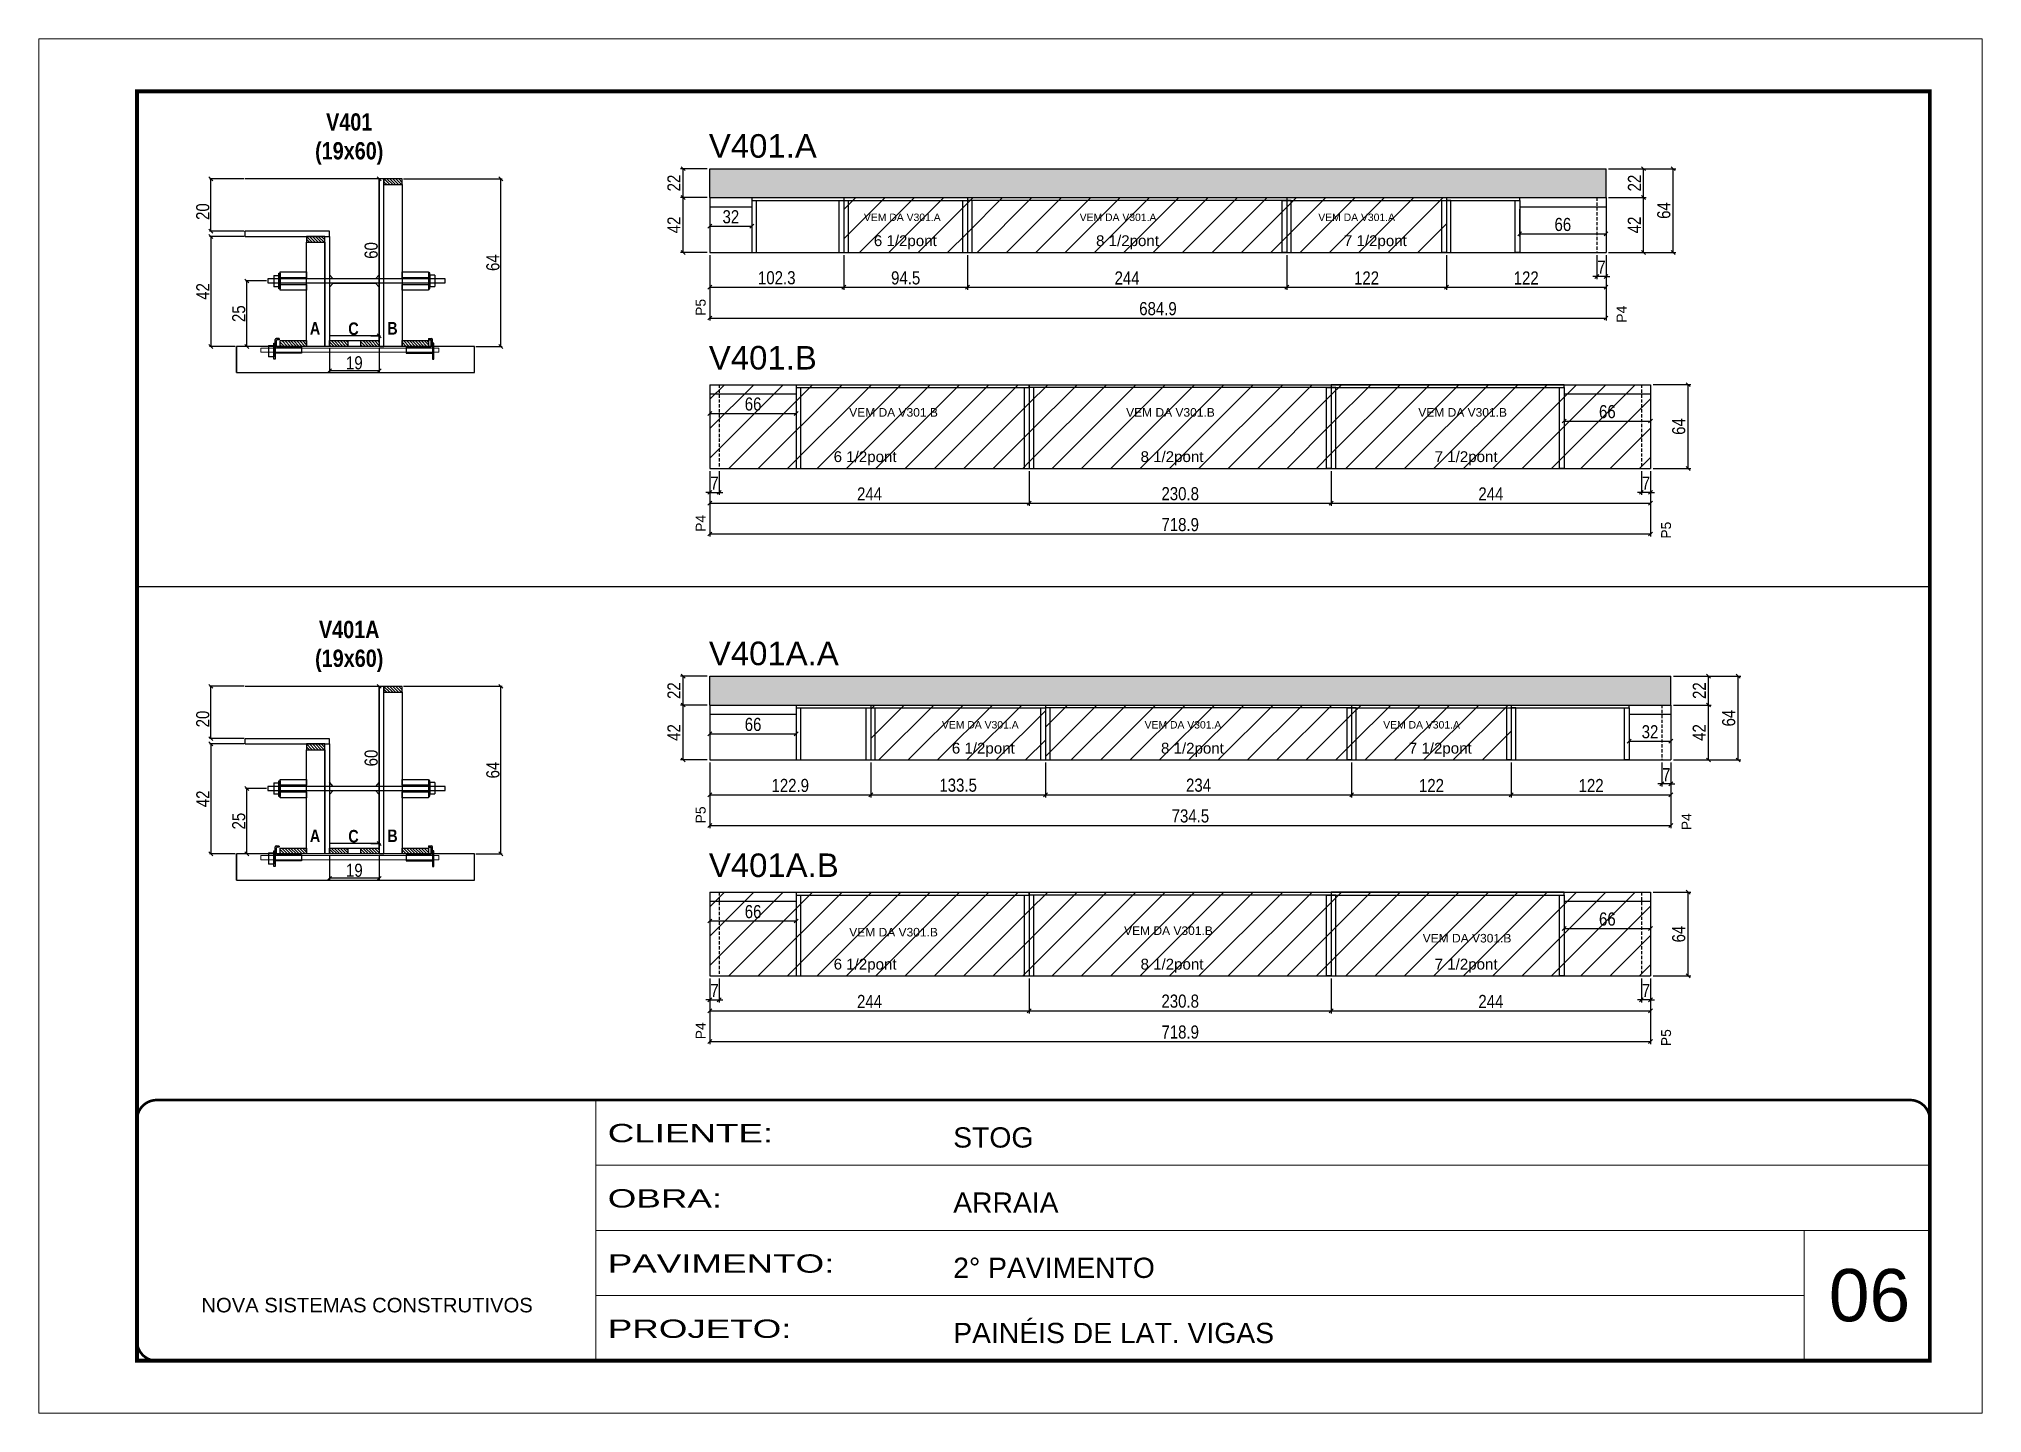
# Model space of a CAD drawing. Extents: x -3394 to 16474, y -5031 to 14397.
# Drawn here: x 5857 to 7342, y 12198 to 13248 of the extents above; entities that cross this region are included whole.
import ezdxf

# ---------------------------------------------------------------- set-up
doc = ezdxf.new("R2010")
doc.units = 0
for name, pattern in [('CONTINUO', [0]), ('DASHED', [0.75, 0.5, -0.25]), ('HIDDEN', [0.375, 0.25, -0.125])]:
    doc.linetypes.add(name, pattern=pattern)
doc.layers.get('0').update_dxf_attribs({"linetype": 'CONTINUOUS'})
doc.layers.get('Defpoints').update_dxf_attribs({"linetype": 'CONTINUOUS'})
for name, color, linetype in [('1HACHURA MADEIRAS', 1, 'CONTINUOUS'), ('barrote', 251, 'CONTINUOUS'), ('COTA', 241, 'CONTINUOUS'), ('detalhes', 4, 'CONTINUOUS'), ('NOMENCLATURA', 7, 'CONTINUOUS'), ('Painéis', 200, 'CONTINUOUS'), ('PONTALETE', 7, 'CONTINUOUS'), ('presilha', 1, 'CONTINUOUS'), ('SARR_2.2x10', 60, 'CONTINUOUS'), ('SARR_2.2x7', 40, 'CONTINUOUS'), ('SARR_3.5x7', 81, 'CONTINUOUS'), ('Tubo de PVC', 51, 'CONTINUOUS')]:
    doc.layers.add(name, color=color, linetype=linetype)
for name, color, linetype, lineweight in [('CARIMBO', 255, 'CONTINUOUS', 9), ('CONCRETO', 251, 'CONTINUOUS', 25), ('Folhas', 255, 'CONTINUOUS', 9), ('REAPROVEITAMENTO', 251, 'CONTINUOUS', 9), ('SARRAFO DE PRESSAO', 251, 'DASHED', 9), ('SCO-___-LAJ', 2, 'CONTINUOUS', 0)]:
    doc.layers.add(name, color=color, linetype=linetype, lineweight=lineweight)
doc.styles.add('ARIAL', font='arial.ttf')
doc.styles.add('COTA TECNICA', font='techl___.ttf', dxfattribs={"height": 10})
doc.styles.add('COTA TECNICA 2X', font='techl___.ttf', dxfattribs={"height": 10})
doc.styles.add('TECNICA', font='techb___.ttf', dxfattribs={"height": 10})
doc.styles.add('Tecnologia', font='')
doc.styles.get('Tecnologia').set_extended_font_data('Forgotten Futurist')
doc.dimstyles.new('PAINEL', dxfattribs={"dimtxt": 10, "dimasz": 3, "dimexe": 3, "dimexo": 3, "dimgap": 3, "dimtad": 1, "dimdec": 1, "dimzin": 12, "dimdsep": 46, "dimtxsty": 'COTA TECNICA', "dimblk1": 'OBLIQUE', "dimblk2": 'OBLIQUE', "dimsah": 1, "dimcen": 0.9, "dimclrd": 4, "dimclre": 4, "dimclrt": 240, "dimadec": 1, "dimazin": 3, "dimtfac": 1, "dimtdec": 1, "dimtmove": 0, "dimatfit": 3, "dimfxl": 1, "dimtolj": 1, "dimtzin": 12, "dimarcsym": 0})
doc.dimstyles.new('SECAO', dxfattribs={"dimscale": 0.333333, "dimtxt": 5, "dimasz": 9, "dimexe": 3, "dimexo": 3, "dimgap": 3, "dimtad": 1, "dimdec": 1, "dimlfac": 0.5, "dimzin": 12, "dimdsep": 46, "dimtxsty": 'COTA TECNICA 2X', "dimblk1": 'OBLIQUE', "dimblk2": 'OBLIQUE', "dimsah": 1, "dimcen": 0.9, "dimclrd": 4, "dimclre": 4, "dimclrt": 240, "dimadec": 1, "dimazin": 3, "dimtfac": 1, "dimtdec": 1, "dimtmove": 0, "dimatfit": 3, "dimfxl": 1, "dimtolj": 1, "dimtzin": 12, "dimarcsym": 0})
pattern_1 = [(45, (48.146, 48.112), (-11.22532, 11.22532), [])]
pattern_2 = [(45, (48.146, 162.526), (-11.22532, 11.22532), [])]
pattern_3 = [(45, (97.746, -339.64), (-11.22532, 11.22532), [])]
pattern_4 = [(45, (48.146, -225.226), (-11.22532, 11.22532), [])]

msp = doc.modelspace()

# ---------------------------------------------------------------- texts
at = {"layer": 'CARIMBO', "style": 'ARIAL'}
msp.add_text('06', height=40, dxfattribs=at).set_placement((7225.07, 12268.12))
at = {"layer": 'detalhes', "style": 'TECNICA'}
for s, p in [('A', (6064.28, 13022.03)), ('C', (6093.67, 13021.72)), ('B', (6123.41, 13022.03)), ('A', (6064.28, 12634.28)), ('C', (6093.67, 12633.97)), ('B', (6123.41, 12634.28))]:
    msp.add_text(s, height=9.6, dxfattribs=at).set_placement(p)
at = {"layer": 'NOMENCLATURA', "linetype": 'Continuous', "style": 'ARIAL'}
for s, height, p in [('V401.A', 18, (6369.22, 13157.19)), ('VEM DA V301.A', 5.6753, (6487.73, 13108.81)), ('VEM DA V301.A', 5.6753, (6652.6, 13108.81)), ('VEM DA V301.A', 5.6753, (6834.93, 13108.81)), ('V401.B', 18, (6369.22, 12995.34)), ('VEM DA V301.B', 6.5625, (6476.46, 12959.32)), ('VEM DA V301.B', 6.5625, (6688.07, 12959.32)), ('VEM DA V301.B', 6.5625, (6911.34, 12959.32)), ('V401A.A', 18, (6369.22, 12769.44)), ('VEM DA V301.A', 5.6753, (6547.33, 12721.06)), ('VEM DA V301.A', 5.6753, (6702.2, 12721.06)), ('VEM DA V301.A', 5.6753, (6884.53, 12721.06)), ('V401A.B', 18, (6369.22, 12607.58)), ('VEM DA V301.B', 6.5625, (6476.46, 12562.17)), ('VEM DA V301.B', 6.5625, (6686.53, 12563.32)), ('VEM DA V301.B', 6.5625, (6914.72, 12557.57))]:
    msp.add_text(s, height=height, dxfattribs=at).set_placement(p)
for s, p in [('P5', (6366.75, 13036.36)), ('P4', (7070.47, 13031.14)), ('P4', (6366.75, 12871.36)), ('P5', (7104.47, 12866.14)), ('P5', (6366.75, 12648.61)), ('P4', (7120.07, 12643.39)), ('P4', (6366.75, 12483.61)), ('P5', (7104.47, 12478.39))]:
    msp.add_text(s, height=7.567, rotation=90, dxfattribs=at).set_placement(p)
at = {"layer": 'NOMENCLATURA', "char_height": 13.2, "attachment_point": 2, "style": 'TECNICA'}
for s, insert in [('V401\\P(19x60)', (6094.37, 13191.08)), ('V401A\\P(19x60)', (6094.37, 12803.33))]:
    msp.add_mtext_dynamic_manual_height_columns(s, width=13.2, gutter_width=1, heights=[0], dxfattribs=dict(at, insert=insert))
at = {"layer": 'PONTALETE', "linetype": 'Continuous', "style": 'ARIAL'}
for s, p in [('6 1/2pont', (6495.3, 13089.65)), ('8 1/2pont', (6665.1, 13089.65)), ('7 1/2pont', (6854.5, 13089.65)), ('6 1/2pont', (6464.59, 12924.65)), ('8 1/2pont', (6699.1, 12924.65)), ('7 1/2pont', (6923.85, 12924.65)), ('6 1/2pont', (6554.9, 12701.9)), ('8 1/2pont', (6714.7, 12701.9)), ('7 1/2pont', (6904.1, 12701.9)), ('6 1/2pont', (6464.59, 12536.9)), ('8 1/2pont', (6699.1, 12536.9)), ('7 1/2pont', (6923.85, 12536.9))]:
    msp.add_text(s, height=8.25, dxfattribs=at).set_placement(p)

# ---------------------------------------------------------------- blocks, each defined once
blk = doc.blocks.new('9999999999')
at = {"color": 30, "linetype": 'CONTINUO'}
for p, q in [((98564.6, 34230.2), (98564.6, 34429.4)), ((98564.6, 34379.6), (99584, 34379.6)), ((98564.6, 34329.8), (99488, 34329.8)), ((99584, 34329.8), (99488, 34329.8)), ((99488, 34329.8), (99488, 34230.2)), ((98564.6, 34280), (99488, 34280))]:
    blk.add_line(p, q, dxfattribs=at)
at = {"color": 30, "linetype": 'CONTINUO', "const_width": 2}
blk.add_lwpolyline([(99584, 34230.2), (99584, 34414.4, 0.414214), (99569, 34429.4), (98229, 34429.4, 0.414214), (98214, 34414.4), (98214, 34245.2, 0.414214), (98229, 34230.2), (99584, 34230.2)], format="xyb", dxfattribs=at)
at = {"layer": 'Folhas'}
blk.add_lwpolyline([(98139, 34190.2), (99624, 34190.2), (99624, 35240.2), (98139, 35240.2)], close=True, dxfattribs=at)
at = {"layer": 'Folhas', "color": 30, "const_width": 3}
blk.add_lwpolyline([(98214, 34230.2), (99584, 34230.2), (99584, 35200.2), (98214, 35200.2)], close=True, dxfattribs=at)
at = {"color": 7, "linetype": 'Continuous', "ltscale": 5, "style": 'ARIAL'}
for s, height, p in [('STOG', 15.48, (98837.7, 34393.1)), ('ARRAIA', 15.48, (98837.7, 34343.3)), ('2° PAVIMENTO', 15.483, (98837.7, 34293.5)), ('NOVA SISTEMAS CONSTRUTIVOS', 11.059, (98263.2, 34267.2)), ('PAINÉIS DE LAT. VIGAS', 15.483, (98837.7, 34243.7))]:
    blk.add_text(s, height=height, dxfattribs=at).set_placement(p)
at = {"layer": 'Folhas', "color": 7, "style": 'Tecnologia', "width": 1.5}
for s, p in [('CLIENTE:', (98573.7, 34397.2)), ('OBRA:', (98573.7, 34347.3)), ('PAVIMENTO:', (98573.7, 34297.5)), ('PROJETO:', (98573.7, 34247.7))]:
    blk.add_text(s, height=14, dxfattribs=at).set_placement(p)
blk = doc.blocks.new('_Oblique')
at = {"color": 0, "linetype": 'ByBlock', "lineweight": -2}
blk.add_line((-0.5, -0.5), (0.5, 0.5), dxfattribs=at)
blk = doc.blocks.new('*D69')
at = {"layer": 'COTA', "color": 4, "lineweight": -2, "transparency": 16777216}
for p, q in [((6079.3, 13012), (6079.3, 12993.3)), ((6117.3, 13012), (6117.3, 12993.3)), ((6117.3, 12994.3), (6079.3, 12994.3))]:
    blk.add_line(p, q, dxfattribs=at)
at = {"layer": 'Defpoints', "color": 0, "transparency": 16777216}
for p in [(6079.3, 13013), (6117.3, 13013), (6079.3, 12994.3)]:
    blk.add_point(p, dxfattribs=at)
at = {"layer": 'COTA', "color": 4, "lineweight": -2, "transparency": 16777216, "xscale": 3, "yscale": 3, "zscale": 3, "rotation": 180}
blk.add_blockref('_Oblique', (6079.3, 12994.3), dxfattribs=at)
at = {"layer": 'COTA', "color": 4, "lineweight": -2, "transparency": 16777216, "xscale": 3, "yscale": 3, "zscale": 3}
blk.add_blockref('_Oblique', (6117.3, 12994.3), dxfattribs=at)
at = {"layer": 'COTA', "color": 240, "transparency": 16777216, "insert": (6098.3, 13000.4), "char_height": 10, "attachment_point": 5, "style": 'COTA TECNICA 2X'}
blk.add_mtext('\\A1;19', dxfattribs=at)
blk = doc.blocks.new('PRESILHA METÁLICA 1')
at = {"layer": 'presilha'}
for p, q in [((0, 13), (6, 13)), ((0, 13), (0, 0)), ((6, 0), (0, 0)), ((6, 15.5), (7.5, 15.5)), ((6, -2.5), (6, 15.5)), ((6, 13), (6, 0)), ((7.5, 10.6), (7.5, 19.9)), ((7.5, 15.5), (7.5, -2.5)), ((37.5, 4.1), (7.5, 4.1)), ((12, 21), (8.6, 21)), ((9, 11.6), (9, 18.9)), ((12, 19.5), (9.6, 19.5)), ((37.5, 11), (9.6, 11)), ((12, 21), (12, 19.5)), ((37.5, 11), (37.5, 4.1)), ((7.5, -2.5), (6, -2.5))]:
    blk.add_line(p, q, dxfattribs=at)
for centre, radius, start, end in [((8.6, 19.9), 1.14, 90, 180), ((9.6, 18.9), 0.57, 90, 180), ((9.6, 11.6), 0.57, 180, 270)]:
    blk.add_arc(centre, radius, start, end, dxfattribs=at)
blk = doc.blocks.new('PRESILHA METÁLICA 2')
at = {"layer": 'presilha'}
for p, q in [((-5.2, 23.5), (-5.2, 22)), ((-5.2, 23.5), (-1.9, 23.5)), ((-0.8, 14.6), (-0.8, 22.4)), ((-30.8, 13.5), (-30.8, 6.6)), ((-30.8, 13.5), (-2.8, 13.5)), ((-30.8, 6.6), (-0.8, 6.6)), ((-5.2, 22), (-2.8, 22)), ((-2.2, 14.1), (-2.2, 21.4)), ((0.8, 18), (-0.8, 18)), ((-0.8, 18), (-0.8, 0)), ((-0.8, 0), (0.8, 0)), ((0.8, 0), (0.8, 18))]:
    blk.add_line(p, q, dxfattribs=at)
for centre, radius, start, end in [((-1.9, 22.4), 1.14, 0, 90), ((-2.8, 21.4), 0.57, 0, 90), ((-2.8, 14.1), 0.57, 270, 0)]:
    blk.add_arc(centre, radius, start, end, dxfattribs=at)
blk = doc.blocks.new('*D70')
at = {"layer": 'COTA', "color": 4, "lineweight": -2, "transparency": 16777216}
for p, q in [((6014, 13097), (5987.6, 13097)), ((5988.6, 13097), (5988.6, 13013)), ((6007.2, 13013), (5987.6, 13013))]:
    blk.add_line(p, q, dxfattribs=at)
at = {"layer": 'Defpoints', "color": 0, "transparency": 16777216}
for p in [(6015, 13097), (5988.6, 13013), (6008.2, 13013)]:
    blk.add_point(p, dxfattribs=at)
at = {"layer": 'COTA', "color": 4, "lineweight": -2, "transparency": 16777216, "xscale": 3, "yscale": 3, "zscale": 3}
for p, rotation in [((5988.6, 13097), 90), ((5988.6, 13013), 270)]:
    blk.add_blockref('_Oblique', p, dxfattribs=dict(at, rotation=rotation))
at = {"layer": 'COTA', "color": 240, "transparency": 16777216, "insert": (5982.5, 13055), "char_height": 10, "attachment_point": 5, "rotation": 90, "style": 'COTA TECNICA 2X'}
blk.add_mtext('\\A1;42', dxfattribs=at)
blk = doc.blocks.new('*D71')
at = {"layer": 'COTA', "color": 4, "lineweight": -2, "transparency": 16777216}
for p, q in [((6117.3, 13021), (6117.3, 13141)), ((6110.8, 13021), (6118.3, 13021))]:
    blk.add_line(p, q, dxfattribs=at)
at = {"layer": 'Defpoints', "color": 0, "transparency": 16777216}
for p in [(6117.3, 13141), (6117.3, 13141), (6109.8, 13021)]:
    blk.add_point(p, dxfattribs=at)
at = {"layer": 'COTA', "color": 4, "lineweight": -2, "transparency": 16777216, "xscale": 3, "yscale": 3, "zscale": 3}
for p, rotation in [((6117.3, 13141), 90), ((6117.3, 13021), 270)]:
    blk.add_blockref('_Oblique', p, dxfattribs=dict(at, rotation=rotation))
at = {"layer": 'COTA', "color": 240, "transparency": 16777216, "insert": (6111.2, 13086.3), "char_height": 10, "attachment_point": 5, "rotation": 90, "style": 'COTA TECNICA 2X'}
blk.add_mtext('\\A1;60', dxfattribs=at)
blk = doc.blocks.new('*D72')
at = {"layer": 'COTA', "color": 4, "lineweight": -2, "transparency": 16777216}
for p, q in [((6014, 13141), (5987.6, 13141)), ((5988.6, 13101), (5988.6, 13141)), ((6014, 13101), (5987.6, 13101))]:
    blk.add_line(p, q, dxfattribs=at)
at = {"layer": 'Defpoints', "color": 0, "transparency": 16777216}
for p in [(5988.6, 13141), (6015, 13141), (6015, 13101)]:
    blk.add_point(p, dxfattribs=at)
at = {"layer": 'COTA', "color": 4, "lineweight": -2, "transparency": 16777216, "xscale": 3, "yscale": 3, "zscale": 3}
for p, rotation in [((5988.6, 13141), 90), ((5988.6, 13101), 270)]:
    blk.add_blockref('_Oblique', p, dxfattribs=dict(at, rotation=rotation))
at = {"layer": 'COTA', "color": 240, "transparency": 16777216, "insert": (5982.5, 13116), "char_height": 10, "attachment_point": 5, "rotation": 90, "style": 'COTA TECNICA 2X'}
blk.add_mtext('\\A1;20', dxfattribs=at)
blk = doc.blocks.new('*D73')
at = {"layer": 'COTA', "color": 4, "lineweight": -2, "transparency": 16777216}
for p, q in [((6135.9, 13141), (6211.3, 13141)), ((6210.3, 13013), (6210.3, 13141)), ((6191.1, 13013), (6211.3, 13013))]:
    blk.add_line(p, q, dxfattribs=at)
at = {"layer": 'Defpoints', "color": 0, "transparency": 16777216}
for p in [(6134.9, 13141), (6210.3, 13141), (6190.1, 13013)]:
    blk.add_point(p, dxfattribs=at)
at = {"layer": 'COTA', "color": 4, "lineweight": -2, "transparency": 16777216, "xscale": 3, "yscale": 3, "zscale": 3}
for p, rotation in [((6210.3, 13141), 90), ((6210.3, 13013), 270)]:
    blk.add_blockref('_Oblique', p, dxfattribs=dict(at, rotation=rotation))
at = {"layer": 'COTA', "color": 240, "transparency": 16777216, "insert": (6204.2, 13077), "char_height": 10, "attachment_point": 5, "rotation": 90, "style": 'COTA TECNICA 2X'}
blk.add_mtext('\\A1;64', dxfattribs=at)
blk = doc.blocks.new('*D74')
at = {"layer": 'COTA', "color": 4, "lineweight": -2, "transparency": 16777216}
for p, q in [((6031.2, 13063), (6015.1, 13063)), ((6016.1, 13013), (6016.1, 13063)), ((6040.7, 13013), (6015.1, 13013))]:
    blk.add_line(p, q, dxfattribs=at)
at = {"layer": 'Defpoints', "color": 0, "transparency": 16777216}
for p in [(6016.1, 13063), (6032.2, 13063), (6041.7, 13013)]:
    blk.add_point(p, dxfattribs=at)
at = {"layer": 'COTA', "color": 4, "lineweight": -2, "transparency": 16777216, "xscale": 3, "yscale": 3, "zscale": 3}
for p, rotation in [((6016.1, 13063), 90), ((6016.1, 13013), 270)]:
    blk.add_blockref('_Oblique', p, dxfattribs=dict(at, rotation=rotation))
at = {"layer": 'COTA', "color": 240, "transparency": 16777216, "insert": (6010, 13038), "char_height": 10, "attachment_point": 5, "rotation": 90, "style": 'COTA TECNICA 2X'}
blk.add_mtext('\\A1;25', dxfattribs=at)
blk = doc.blocks.new('*D76')
at = {"layer": 'COTA', "color": 4, "linetype": 'Continuous', "lineweight": -2, "transparency": 16777216}
for p, q in [((6566.8, 13082.8), (6566.8, 13056.2)), ((6810.8, 13082.8), (6810.8, 13056.2)), ((6566.8, 13058.2), (6810.8, 13058.2))]:
    blk.add_line(p, q, dxfattribs=at)
at = {"layer": 'Defpoints', "color": 0, "linetype": 'Continuous', "transparency": 16777216}
for p in [(6566.8, 13084.8), (6810.8, 13084.8), (6810.8, 13058.2)]:
    blk.add_point(p, dxfattribs=at)
at = {"layer": 'COTA', "color": 4, "linetype": 'Continuous', "lineweight": -2, "transparency": 16777216, "xscale": 3, "yscale": 3, "zscale": 3, "rotation": 180}
blk.add_blockref('_Oblique', (6566.8, 13058.2), dxfattribs=at)
at = {"layer": 'COTA', "color": 4, "linetype": 'Continuous', "lineweight": -2, "transparency": 16777216, "xscale": 3, "yscale": 3, "zscale": 3}
blk.add_blockref('_Oblique', (6810.8, 13058.2), dxfattribs=at)
at = {"layer": 'COTA', "color": 240, "linetype": 'Continuous', "transparency": 16777216, "insert": (6688.8, 13065.3), "char_height": 10, "attachment_point": 5, "style": 'COTA TECNICA'}
blk.add_mtext('\\A1;244', dxfattribs=at)
blk = doc.blocks.new('*D77')
at = {"layer": 'COTA', "color": 4, "linetype": 'Continuous', "lineweight": -2, "transparency": 16777216}
for p, q in [((6810.8, 13082.8), (6810.8, 13056.2)), ((6932.8, 13082.8), (6932.8, 13056.2)), ((6810.8, 13058.2), (6932.8, 13058.2))]:
    blk.add_line(p, q, dxfattribs=at)
at = {"layer": 'Defpoints', "color": 0, "linetype": 'Continuous', "transparency": 16777216}
for p in [(6810.8, 13084.8), (6932.8, 13084.8), (6932.8, 13058.2)]:
    blk.add_point(p, dxfattribs=at)
at = {"layer": 'COTA', "color": 4, "linetype": 'Continuous', "lineweight": -2, "transparency": 16777216, "xscale": 3, "yscale": 3, "zscale": 3, "rotation": 180}
blk.add_blockref('_Oblique', (6810.8, 13058.2), dxfattribs=at)
at = {"layer": 'COTA', "color": 4, "linetype": 'Continuous', "lineweight": -2, "transparency": 16777216, "xscale": 3, "yscale": 3, "zscale": 3}
blk.add_blockref('_Oblique', (6932.8, 13058.2), dxfattribs=at)
at = {"layer": 'COTA', "color": 240, "linetype": 'Continuous', "transparency": 16777216, "insert": (6871.8, 13065.3), "char_height": 10, "attachment_point": 5, "style": 'COTA TECNICA'}
blk.add_mtext('\\A1;122', dxfattribs=at)
blk = doc.blocks.new('*D78')
at = {"layer": 'COTA', "color": 4, "linetype": 'Continuous', "lineweight": -2, "transparency": 16777216}
for p, q in [((6370, 13082.8), (6370, 13032.7)), ((7054.8, 13082.8), (7054.8, 13032.7)), ((6370, 13034.7), (7054.8, 13034.7))]:
    blk.add_line(p, q, dxfattribs=at)
at = {"layer": 'Defpoints', "color": 0, "linetype": 'Continuous', "transparency": 16777216}
for p in [(6370, 13084.8), (7054.8, 13084.8), (7054.8, 13034.7)]:
    blk.add_point(p, dxfattribs=at)
at = {"layer": 'COTA', "color": 4, "linetype": 'Continuous', "lineweight": -2, "transparency": 16777216, "xscale": 3, "yscale": 3, "zscale": 3, "rotation": 180}
blk.add_blockref('_Oblique', (6370, 13034.7), dxfattribs=at)
at = {"layer": 'COTA', "color": 4, "linetype": 'Continuous', "lineweight": -2, "transparency": 16777216, "xscale": 3, "yscale": 3, "zscale": 3}
blk.add_blockref('_Oblique', (7054.8, 13034.7), dxfattribs=at)
at = {"layer": 'COTA', "color": 240, "linetype": 'Continuous', "transparency": 16777216, "insert": (6712.4, 13041.8), "char_height": 10, "attachment_point": 5, "style": 'COTA TECNICA'}
blk.add_mtext('\\A1;684.9', dxfattribs=at)
blk = doc.blocks.new('*D79')
at = {"layer": 'COTA', "color": 4, "linetype": 'Continuous', "lineweight": -2, "transparency": 16777216}
for p, q in [((7056.8, 13126.8), (7085.5, 13126.8)), ((7083.5, 13084.8), (7083.5, 13126.8)), ((7056.8, 13084.8), (7085.5, 13084.8))]:
    blk.add_line(p, q, dxfattribs=at)
at = {"layer": 'Defpoints', "color": 0, "linetype": 'Continuous', "transparency": 16777216}
for p in [(7054.8, 13126.8), (7083.5, 13126.8), (7054.8, 13084.8)]:
    blk.add_point(p, dxfattribs=at)
at = {"layer": 'COTA', "color": 4, "linetype": 'Continuous', "lineweight": -2, "transparency": 16777216, "xscale": 3, "yscale": 3, "zscale": 3}
for p, rotation in [((7083.5, 13126.8), 90), ((7083.5, 13084.8), 270)]:
    blk.add_blockref('_Oblique', p, dxfattribs=dict(at, rotation=rotation))
at = {"layer": 'COTA', "color": 240, "linetype": 'Continuous', "transparency": 16777216, "insert": (7076.4, 13105.8), "char_height": 10, "attachment_point": 5, "rotation": 90, "style": 'COTA TECNICA'}
blk.add_mtext('\\A1;42', dxfattribs=at)
blk = doc.blocks.new('*D80')
at = {"layer": 'COTA', "color": 4, "linetype": 'Continuous', "lineweight": -2, "transparency": 16777216}
for p, q in [((7056.8, 13148.8), (7085.5, 13148.8)), ((7083.5, 13126.8), (7083.5, 13148.8)), ((7056.8, 13126.8), (7085.5, 13126.8))]:
    blk.add_line(p, q, dxfattribs=at)
at = {"layer": 'Defpoints', "color": 0, "linetype": 'Continuous', "transparency": 16777216}
for p in [(7054.8, 13148.8), (7083.5, 13148.8), (7054.8, 13126.8)]:
    blk.add_point(p, dxfattribs=at)
at = {"layer": 'COTA', "color": 4, "linetype": 'Continuous', "lineweight": -2, "transparency": 16777216, "xscale": 3, "yscale": 3, "zscale": 3}
for p, rotation in [((7083.5, 13148.8), 90), ((7083.5, 13126.8), 270)]:
    blk.add_blockref('_Oblique', p, dxfattribs=dict(at, rotation=rotation))
at = {"layer": 'COTA', "color": 240, "linetype": 'Continuous', "transparency": 16777216, "insert": (7076.5, 13137.8), "char_height": 10, "attachment_point": 5, "rotation": 90, "style": 'COTA TECNICA'}
blk.add_mtext('\\A1;22', dxfattribs=at)
blk = doc.blocks.new('*D81')
at = {"layer": 'COTA', "color": 4, "linetype": 'Continuous', "lineweight": -2, "transparency": 16777216}
for p, q in [((7056.8, 13148.8), (7108.1, 13148.8)), ((7106.1, 13084.8), (7106.1, 13148.8)), ((7056.8, 13084.8), (7108.1, 13084.8))]:
    blk.add_line(p, q, dxfattribs=at)
at = {"layer": 'Defpoints', "color": 0, "linetype": 'Continuous', "transparency": 16777216}
for p in [(7054.8, 13148.8), (7106.1, 13148.8), (7054.8, 13084.8)]:
    blk.add_point(p, dxfattribs=at)
at = {"layer": 'COTA', "color": 4, "linetype": 'Continuous', "lineweight": -2, "transparency": 16777216, "xscale": 3, "yscale": 3, "zscale": 3}
for p, rotation in [((7106.1, 13148.8), 90), ((7106.1, 13084.8), 270)]:
    blk.add_blockref('_Oblique', p, dxfattribs=dict(at, rotation=rotation))
at = {"layer": 'COTA', "color": 240, "linetype": 'Continuous', "transparency": 16777216, "insert": (7099, 13116.8), "char_height": 10, "attachment_point": 5, "rotation": 90, "style": 'COTA TECNICA'}
blk.add_mtext('\\A1;64', dxfattribs=at)
blk = doc.blocks.new('*D82')
at = {"layer": 'COTA', "color": 4, "linetype": 'Continuous', "lineweight": -2, "transparency": 16777216}
for p, q in [((6368, 13126.8), (6347.5, 13126.8)), ((6349.5, 13084.8), (6349.5, 13126.8)), ((6368, 13084.8), (6347.5, 13084.8))]:
    blk.add_line(p, q, dxfattribs=at)
at = {"layer": 'Defpoints', "color": 0, "linetype": 'Continuous', "transparency": 16777216}
for p in [(6349.5, 13126.8), (6370, 13126.8), (6370, 13084.8)]:
    blk.add_point(p, dxfattribs=at)
at = {"layer": 'COTA', "color": 4, "linetype": 'Continuous', "lineweight": -2, "transparency": 16777216, "xscale": 3, "yscale": 3, "zscale": 3}
for p, rotation in [((6349.5, 13126.8), 90), ((6349.5, 13084.8), 270)]:
    blk.add_blockref('_Oblique', p, dxfattribs=dict(at, rotation=rotation))
at = {"layer": 'COTA', "color": 240, "linetype": 'Continuous', "transparency": 16777216, "insert": (6342.5, 13105.8), "char_height": 10, "attachment_point": 5, "rotation": 90, "style": 'COTA TECNICA'}
blk.add_mtext('\\A1;42', dxfattribs=at)
blk = doc.blocks.new('*D83')
at = {"layer": 'COTA', "color": 4, "linetype": 'Continuous', "lineweight": -2, "transparency": 16777216}
for p, q in [((6368, 13148.8), (6347.5, 13148.8)), ((6349.5, 13126.8), (6349.5, 13148.8)), ((6366, 13126.8), (6347.5, 13126.8))]:
    blk.add_line(p, q, dxfattribs=at)
at = {"layer": 'Defpoints', "color": 0, "linetype": 'Continuous', "transparency": 16777216}
for p in [(6349.5, 13148.8), (6370, 13148.8), (6368, 13126.8)]:
    blk.add_point(p, dxfattribs=at)
at = {"layer": 'COTA', "color": 4, "linetype": 'Continuous', "lineweight": -2, "transparency": 16777216, "xscale": 3, "yscale": 3, "zscale": 3}
for p, rotation in [((6349.5, 13148.8), 90), ((6349.5, 13126.8), 270)]:
    blk.add_blockref('_Oblique', p, dxfattribs=dict(at, rotation=rotation))
at = {"layer": 'COTA', "color": 240, "linetype": 'Continuous', "transparency": 16777216, "insert": (6342.5, 13137.8), "char_height": 10, "attachment_point": 5, "rotation": 90, "style": 'COTA TECNICA'}
blk.add_mtext('\\A1;22', dxfattribs=at)
blk = doc.blocks.new('*D84')
at = {"layer": 'COTA', "color": 4, "linetype": 'Continuous', "lineweight": -2, "transparency": 16777216}
for p, q in [((6370, 13082.8), (6370, 13056.2)), ((6472.3, 13082.8), (6472.3, 13056.2)), ((6370, 13058.2), (6472.3, 13058.2))]:
    blk.add_line(p, q, dxfattribs=at)
at = {"layer": 'Defpoints', "color": 0, "linetype": 'Continuous', "transparency": 16777216}
for p in [(6370, 13084.8), (6472.3, 13084.8), (6472.3, 13058.2)]:
    blk.add_point(p, dxfattribs=at)
at = {"layer": 'COTA', "color": 4, "linetype": 'Continuous', "lineweight": -2, "transparency": 16777216, "xscale": 3, "yscale": 3, "zscale": 3, "rotation": 180}
blk.add_blockref('_Oblique', (6370, 13058.2), dxfattribs=at)
at = {"layer": 'COTA', "color": 4, "linetype": 'Continuous', "lineweight": -2, "transparency": 16777216, "xscale": 3, "yscale": 3, "zscale": 3}
blk.add_blockref('_Oblique', (6472.3, 13058.2), dxfattribs=at)
at = {"layer": 'COTA', "color": 240, "linetype": 'Continuous', "transparency": 16777216, "insert": (6421.1, 13065.4), "char_height": 10, "attachment_point": 5, "style": 'COTA TECNICA'}
blk.add_mtext('\\A1;102.3', dxfattribs=at)
blk = doc.blocks.new('*D85')
at = {"layer": 'COTA', "color": 4, "linetype": 'Continuous', "lineweight": -2, "transparency": 16777216}
for p, q in [((6370, 13117.8), (6370, 13102.8)), ((6402, 13117.8), (6402, 13102.8)), ((6370, 13104.8), (6402, 13104.8))]:
    blk.add_line(p, q, dxfattribs=at)
at = {"layer": 'Defpoints', "color": 0, "linetype": 'Continuous', "transparency": 16777216}
for p in [(6370, 13119.8), (6402, 13119.8), (6402, 13104.8)]:
    blk.add_point(p, dxfattribs=at)
at = {"layer": 'COTA', "color": 4, "linetype": 'Continuous', "lineweight": -2, "transparency": 16777216, "xscale": 3, "yscale": 3, "zscale": 3, "rotation": 180}
blk.add_blockref('_Oblique', (6370, 13104.8), dxfattribs=at)
at = {"layer": 'COTA', "color": 4, "linetype": 'Continuous', "lineweight": -2, "transparency": 16777216, "xscale": 3, "yscale": 3, "zscale": 3}
blk.add_blockref('_Oblique', (6402, 13104.8), dxfattribs=at)
at = {"layer": 'COTA', "color": 240, "linetype": 'Continuous', "transparency": 16777216, "insert": (6386, 13112), "char_height": 10, "attachment_point": 5, "style": 'COTA TECNICA'}
blk.add_mtext('\\A1;32', dxfattribs=at)
blk = doc.blocks.new('*D86')
at = {"layer": 'COTA', "color": 4, "linetype": 'Continuous', "lineweight": -2, "transparency": 16777216}
for p, q in [((7047.8, 13082.8), (7047.8, 13064.5)), ((7054.8, 13082.8), (7054.8, 13064.5)), ((7047.8, 13066.5), (7044.8, 13066.5)), ((7054.8, 13066.5), (7047.8, 13066.5)), ((7054.8, 13066.5), (7057.8, 13066.5))]:
    blk.add_line(p, q, dxfattribs=at)
at = {"layer": 'Defpoints', "color": 0, "linetype": 'Continuous', "transparency": 16777216}
for p in [(7047.8, 13084.8), (7054.8, 13084.8), (7047.8, 13066.5)]:
    blk.add_point(p, dxfattribs=at)
at = {"layer": 'COTA', "color": 4, "linetype": 'Continuous', "lineweight": -2, "transparency": 16777216, "xscale": 3, "yscale": 3, "zscale": 3}
blk.add_blockref('_Oblique', (7047.8, 13066.5), dxfattribs=at)
at = {"layer": 'COTA', "color": 4, "linetype": 'Continuous', "lineweight": -2, "transparency": 16777216, "xscale": 3, "yscale": 3, "zscale": 3, "rotation": 180}
blk.add_blockref('_Oblique', (7054.8, 13066.5), dxfattribs=at)
at = {"layer": 'COTA', "color": 240, "linetype": 'Continuous', "transparency": 16777216, "insert": (7051.3, 13073.5), "char_height": 10, "attachment_point": 5, "style": 'COTA TECNICA'}
blk.add_mtext('\\A1;7', dxfattribs=at)
blk = doc.blocks.new('*D87')
at = {"layer": 'COTA', "color": 4, "linetype": 'Continuous', "lineweight": -2, "transparency": 16777216}
for p, q in [((6988.8, 13117.8), (6988.8, 13097)), ((7054.8, 13117.8), (7054.8, 13097)), ((6988.8, 13099), (7054.8, 13099))]:
    blk.add_line(p, q, dxfattribs=at)
at = {"layer": 'Defpoints', "color": 0, "linetype": 'Continuous', "transparency": 16777216}
for p in [(6988.8, 13119.8), (7054.8, 13119.8), (7054.8, 13099)]:
    blk.add_point(p, dxfattribs=at)
at = {"layer": 'COTA', "color": 4, "linetype": 'Continuous', "lineweight": -2, "transparency": 16777216, "xscale": 3, "yscale": 3, "zscale": 3, "rotation": 180}
blk.add_blockref('_Oblique', (6988.8, 13099), dxfattribs=at)
at = {"layer": 'COTA', "color": 4, "linetype": 'Continuous', "lineweight": -2, "transparency": 16777216, "xscale": 3, "yscale": 3, "zscale": 3}
blk.add_blockref('_Oblique', (7054.8, 13099), dxfattribs=at)
at = {"layer": 'COTA', "color": 240, "linetype": 'Continuous', "transparency": 16777216, "insert": (7021.8, 13106.1), "char_height": 10, "attachment_point": 5, "style": 'COTA TECNICA'}
blk.add_mtext('\\A1;66', dxfattribs=at)
blk = doc.blocks.new('*D88')
at = {"layer": 'COTA', "color": 4, "linetype": 'Continuous', "lineweight": -2, "transparency": 16777216}
for p, q in [((6614, 12917.8), (6614, 12891.2)), ((6844.8, 12917.8), (6844.8, 12891.2)), ((6614, 12893.2), (6844.8, 12893.2))]:
    blk.add_line(p, q, dxfattribs=at)
at = {"layer": 'Defpoints', "color": 0, "linetype": 'Continuous', "transparency": 16777216}
for p in [(6614, 12919.8), (6844.8, 12919.8), (6844.8, 12893.2)]:
    blk.add_point(p, dxfattribs=at)
at = {"layer": 'COTA', "color": 4, "linetype": 'Continuous', "lineweight": -2, "transparency": 16777216, "xscale": 3, "yscale": 3, "zscale": 3, "rotation": 180}
blk.add_blockref('_Oblique', (6614, 12893.2), dxfattribs=at)
at = {"layer": 'COTA', "color": 4, "linetype": 'Continuous', "lineweight": -2, "transparency": 16777216, "xscale": 3, "yscale": 3, "zscale": 3}
blk.add_blockref('_Oblique', (6844.8, 12893.2), dxfattribs=at)
at = {"layer": 'COTA', "color": 240, "linetype": 'Continuous', "transparency": 16777216, "insert": (6729.4, 12900.4), "char_height": 10, "attachment_point": 5, "style": 'COTA TECNICA'}
blk.add_mtext('\\A1;230.8', dxfattribs=at)
blk = doc.blocks.new('*D89')
at = {"layer": 'COTA', "color": 4, "linetype": 'Continuous', "lineweight": -2, "transparency": 16777216}
for p, q in [((6844.8, 12917.8), (6844.8, 12891.2)), ((7088.8, 12917.8), (7088.8, 12891.2)), ((6844.8, 12893.2), (7088.8, 12893.2))]:
    blk.add_line(p, q, dxfattribs=at)
at = {"layer": 'Defpoints', "color": 0, "linetype": 'Continuous', "transparency": 16777216}
for p in [(6844.8, 12919.8), (7088.8, 12919.8), (7088.8, 12893.2)]:
    blk.add_point(p, dxfattribs=at)
at = {"layer": 'COTA', "color": 4, "linetype": 'Continuous', "lineweight": -2, "transparency": 16777216, "xscale": 3, "yscale": 3, "zscale": 3, "rotation": 180}
blk.add_blockref('_Oblique', (6844.8, 12893.2), dxfattribs=at)
at = {"layer": 'COTA', "color": 4, "linetype": 'Continuous', "lineweight": -2, "transparency": 16777216, "xscale": 3, "yscale": 3, "zscale": 3}
blk.add_blockref('_Oblique', (7088.8, 12893.2), dxfattribs=at)
at = {"layer": 'COTA', "color": 240, "linetype": 'Continuous', "transparency": 16777216, "insert": (6966.8, 12900.3), "char_height": 10, "attachment_point": 5, "style": 'COTA TECNICA'}
blk.add_mtext('\\A1;244', dxfattribs=at)
blk = doc.blocks.new('*D90')
at = {"layer": 'COTA', "color": 4, "linetype": 'Continuous', "lineweight": -2, "transparency": 16777216}
for p, q in [((6370, 12917.8), (6370, 12867.7)), ((7088.8, 12917.8), (7088.8, 12867.7)), ((6370, 12869.7), (7088.8, 12869.7))]:
    blk.add_line(p, q, dxfattribs=at)
at = {"layer": 'Defpoints', "color": 0, "linetype": 'Continuous', "transparency": 16777216}
for p in [(6370, 12919.8), (7088.8, 12919.8), (7088.8, 12869.7)]:
    blk.add_point(p, dxfattribs=at)
at = {"layer": 'COTA', "color": 4, "linetype": 'Continuous', "lineweight": -2, "transparency": 16777216, "xscale": 3, "yscale": 3, "zscale": 3, "rotation": 180}
blk.add_blockref('_Oblique', (6370, 12869.7), dxfattribs=at)
at = {"layer": 'COTA', "color": 4, "linetype": 'Continuous', "lineweight": -2, "transparency": 16777216, "xscale": 3, "yscale": 3, "zscale": 3}
blk.add_blockref('_Oblique', (7088.8, 12869.7), dxfattribs=at)
at = {"layer": 'COTA', "color": 240, "linetype": 'Continuous', "transparency": 16777216, "insert": (6729.4, 12876.8), "char_height": 10, "attachment_point": 5, "style": 'COTA TECNICA'}
blk.add_mtext('\\A1;718.9', dxfattribs=at)
blk = doc.blocks.new('*D91')
at = {"layer": 'COTA', "color": 4, "linetype": 'Continuous', "lineweight": -2, "transparency": 16777216}
for p, q in [((7090.8, 12983.8), (7119.5, 12983.8)), ((7117.5, 12919.8), (7117.5, 12983.8)), ((7090.8, 12919.8), (7119.5, 12919.8))]:
    blk.add_line(p, q, dxfattribs=at)
at = {"layer": 'Defpoints', "color": 0, "linetype": 'Continuous', "transparency": 16777216}
for p in [(7088.8, 12983.8), (7117.5, 12983.8), (7088.8, 12919.8)]:
    blk.add_point(p, dxfattribs=at)
at = {"layer": 'COTA', "color": 4, "linetype": 'Continuous', "lineweight": -2, "transparency": 16777216, "xscale": 3, "yscale": 3, "zscale": 3}
for p, rotation in [((7117.5, 12983.8), 90), ((7117.5, 12919.8), 270)]:
    blk.add_blockref('_Oblique', p, dxfattribs=dict(at, rotation=rotation))
at = {"layer": 'COTA', "color": 240, "linetype": 'Continuous', "transparency": 16777216, "insert": (7110.4, 12951.8), "char_height": 10, "attachment_point": 5, "rotation": 90, "style": 'COTA TECNICA'}
blk.add_mtext('\\A1;64', dxfattribs=at)
blk = doc.blocks.new('*D92')
at = {"layer": 'COTA', "color": 4, "linetype": 'Continuous', "lineweight": -2, "transparency": 16777216}
for p, q in [((6370, 12917.8), (6370, 12891.2)), ((6614, 12917.8), (6614, 12891.2)), ((6370, 12893.2), (6614, 12893.2))]:
    blk.add_line(p, q, dxfattribs=at)
at = {"layer": 'Defpoints', "color": 0, "linetype": 'Continuous', "transparency": 16777216}
for p in [(6370, 12919.8), (6614, 12919.8), (6614, 12893.2)]:
    blk.add_point(p, dxfattribs=at)
at = {"layer": 'COTA', "color": 4, "linetype": 'Continuous', "lineweight": -2, "transparency": 16777216, "xscale": 3, "yscale": 3, "zscale": 3, "rotation": 180}
blk.add_blockref('_Oblique', (6370, 12893.2), dxfattribs=at)
at = {"layer": 'COTA', "color": 4, "linetype": 'Continuous', "lineweight": -2, "transparency": 16777216, "xscale": 3, "yscale": 3, "zscale": 3}
blk.add_blockref('_Oblique', (6614, 12893.2), dxfattribs=at)
at = {"layer": 'COTA', "color": 240, "linetype": 'Continuous', "transparency": 16777216, "insert": (6492, 12900.3), "char_height": 10, "attachment_point": 5, "style": 'COTA TECNICA'}
blk.add_mtext('\\A1;244', dxfattribs=at)
blk = doc.blocks.new('*D93')
at = {"layer": 'COTA', "color": 4, "linetype": 'Continuous', "lineweight": -2, "transparency": 16777216}
for p, q in [((6370, 12974.8), (6370, 12959.7)), ((6436, 12974.8), (6436, 12959.7)), ((6370, 12961.7), (6436, 12961.7))]:
    blk.add_line(p, q, dxfattribs=at)
at = {"layer": 'Defpoints', "color": 0, "linetype": 'Continuous', "transparency": 16777216}
for p in [(6370, 12976.8), (6436, 12976.8), (6436, 12961.7)]:
    blk.add_point(p, dxfattribs=at)
at = {"layer": 'COTA', "color": 4, "linetype": 'Continuous', "lineweight": -2, "transparency": 16777216, "xscale": 3, "yscale": 3, "zscale": 3, "rotation": 180}
blk.add_blockref('_Oblique', (6370, 12961.7), dxfattribs=at)
at = {"layer": 'COTA', "color": 4, "linetype": 'Continuous', "lineweight": -2, "transparency": 16777216, "xscale": 3, "yscale": 3, "zscale": 3}
blk.add_blockref('_Oblique', (6436, 12961.7), dxfattribs=at)
at = {"layer": 'COTA', "color": 240, "linetype": 'Continuous', "transparency": 16777216, "insert": (6403, 12968.9), "char_height": 10, "attachment_point": 5, "style": 'COTA TECNICA'}
blk.add_mtext('\\A1;66', dxfattribs=at)
blk = doc.blocks.new('*D94')
at = {"layer": 'COTA', "color": 4, "linetype": 'Continuous', "lineweight": -2, "transparency": 16777216}
for p, q in [((7081.8, 12917.8), (7081.8, 12899.5)), ((7088.8, 12917.8), (7088.8, 12899.5)), ((7081.8, 12901.5), (7078.8, 12901.5)), ((7088.8, 12901.5), (7081.8, 12901.5)), ((7088.8, 12901.5), (7091.8, 12901.5))]:
    blk.add_line(p, q, dxfattribs=at)
at = {"layer": 'Defpoints', "color": 0, "linetype": 'Continuous', "transparency": 16777216}
for p in [(7081.8, 12919.8), (7088.8, 12919.8), (7081.8, 12901.5)]:
    blk.add_point(p, dxfattribs=at)
at = {"layer": 'COTA', "color": 4, "linetype": 'Continuous', "lineweight": -2, "transparency": 16777216, "xscale": 3, "yscale": 3, "zscale": 3}
blk.add_blockref('_Oblique', (7081.8, 12901.5), dxfattribs=at)
at = {"layer": 'COTA', "color": 4, "linetype": 'Continuous', "lineweight": -2, "transparency": 16777216, "xscale": 3, "yscale": 3, "zscale": 3, "rotation": 180}
blk.add_blockref('_Oblique', (7088.8, 12901.5), dxfattribs=at)
at = {"layer": 'COTA', "color": 240, "linetype": 'Continuous', "transparency": 16777216, "insert": (7085.3, 12908.5), "char_height": 10, "attachment_point": 5, "style": 'COTA TECNICA'}
blk.add_mtext('\\A1;7', dxfattribs=at)
blk = doc.blocks.new('*D95')
at = {"layer": 'COTA', "color": 4, "linetype": 'Continuous', "lineweight": -2, "transparency": 16777216}
for p, q in [((7022.8, 12974.8), (7022.8, 12954)), ((7088.8, 12974.8), (7088.8, 12954)), ((7022.8, 12956), (7088.8, 12956))]:
    blk.add_line(p, q, dxfattribs=at)
at = {"layer": 'Defpoints', "color": 0, "linetype": 'Continuous', "transparency": 16777216}
for p in [(7022.8, 12976.8), (7088.8, 12976.8), (7088.8, 12956)]:
    blk.add_point(p, dxfattribs=at)
at = {"layer": 'COTA', "color": 4, "linetype": 'Continuous', "lineweight": -2, "transparency": 16777216, "xscale": 3, "yscale": 3, "zscale": 3, "rotation": 180}
blk.add_blockref('_Oblique', (7022.8, 12956), dxfattribs=at)
at = {"layer": 'COTA', "color": 4, "linetype": 'Continuous', "lineweight": -2, "transparency": 16777216, "xscale": 3, "yscale": 3, "zscale": 3}
blk.add_blockref('_Oblique', (7088.8, 12956), dxfattribs=at)
at = {"layer": 'COTA', "color": 240, "linetype": 'Continuous', "transparency": 16777216, "insert": (7055.8, 12963.1), "char_height": 10, "attachment_point": 5, "style": 'COTA TECNICA'}
blk.add_mtext('\\A1;66', dxfattribs=at)
blk = doc.blocks.new('*D96')
at = {"layer": 'COTA', "color": 4, "linetype": 'Continuous', "lineweight": -2, "transparency": 16777216}
for p, q in [((6370, 12917.8), (6370, 12899.5)), ((6377, 12917.8), (6377, 12899.5)), ((6370, 12901.5), (6367, 12901.5)), ((6370, 12901.5), (6377, 12901.5)), ((6377, 12901.5), (6380, 12901.5))]:
    blk.add_line(p, q, dxfattribs=at)
at = {"layer": 'Defpoints', "color": 0, "linetype": 'Continuous', "transparency": 16777216}
for p in [(6370, 12919.8), (6377, 12919.8), (6377, 12901.5)]:
    blk.add_point(p, dxfattribs=at)
at = {"layer": 'COTA', "color": 4, "linetype": 'Continuous', "lineweight": -2, "transparency": 16777216, "xscale": 3, "yscale": 3, "zscale": 3}
blk.add_blockref('_Oblique', (6370, 12901.5), dxfattribs=at)
at = {"layer": 'COTA', "color": 4, "linetype": 'Continuous', "lineweight": -2, "transparency": 16777216, "xscale": 3, "yscale": 3, "zscale": 3, "rotation": 180}
blk.add_blockref('_Oblique', (6377, 12901.5), dxfattribs=at)
at = {"layer": 'COTA', "color": 240, "linetype": 'Continuous', "transparency": 16777216, "insert": (6373.5, 12908.5), "char_height": 10, "attachment_point": 5, "style": 'COTA TECNICA'}
blk.add_mtext('\\A1;7', dxfattribs=at)
blk = doc.blocks.new('*D97')
at = {"layer": 'COTA', "color": 4, "linetype": 'Continuous', "lineweight": -2, "transparency": 16777216}
for p, q in [((6932.8, 13082.8), (6932.8, 13056.2)), ((7054.8, 13082.8), (7054.8, 13056.2)), ((6932.8, 13058.2), (7054.8, 13058.2))]:
    blk.add_line(p, q, dxfattribs=at)
at = {"layer": 'Defpoints', "color": 0, "linetype": 'Continuous', "transparency": 16777216}
for p in [(6932.8, 13084.8), (7054.8, 13084.8), (7054.8, 13058.2)]:
    blk.add_point(p, dxfattribs=at)
at = {"layer": 'COTA', "color": 4, "linetype": 'Continuous', "lineweight": -2, "transparency": 16777216, "xscale": 3, "yscale": 3, "zscale": 3, "rotation": 180}
blk.add_blockref('_Oblique', (6932.8, 13058.2), dxfattribs=at)
at = {"layer": 'COTA', "color": 4, "linetype": 'Continuous', "lineweight": -2, "transparency": 16777216, "xscale": 3, "yscale": 3, "zscale": 3}
blk.add_blockref('_Oblique', (7054.8, 13058.2), dxfattribs=at)
at = {"layer": 'COTA', "color": 240, "linetype": 'Continuous', "transparency": 16777216, "insert": (6993.8, 13065.3), "char_height": 10, "attachment_point": 5, "style": 'COTA TECNICA'}
blk.add_mtext('\\A1;122', dxfattribs=at)
blk = doc.blocks.new('*D98')
at = {"layer": 'COTA', "color": 4, "linetype": 'Continuous', "lineweight": -2, "transparency": 16777216}
for p, q in [((6472.3, 13082.8), (6472.3, 13056.2)), ((6566.8, 13082.8), (6566.8, 13056.2)), ((6472.3, 13058.2), (6566.8, 13058.2))]:
    blk.add_line(p, q, dxfattribs=at)
at = {"layer": 'Defpoints', "color": 0, "linetype": 'Continuous', "transparency": 16777216}
for p in [(6472.3, 13084.8), (6566.8, 13084.8), (6566.8, 13058.2)]:
    blk.add_point(p, dxfattribs=at)
at = {"layer": 'COTA', "color": 4, "linetype": 'Continuous', "lineweight": -2, "transparency": 16777216, "xscale": 3, "yscale": 3, "zscale": 3, "rotation": 180}
blk.add_blockref('_Oblique', (6472.3, 13058.2), dxfattribs=at)
at = {"layer": 'COTA', "color": 4, "linetype": 'Continuous', "lineweight": -2, "transparency": 16777216, "xscale": 3, "yscale": 3, "zscale": 3}
blk.add_blockref('_Oblique', (6566.8, 13058.2), dxfattribs=at)
at = {"layer": 'COTA', "color": 240, "linetype": 'Continuous', "transparency": 16777216, "insert": (6519.6, 13065.3), "char_height": 10, "attachment_point": 5, "style": 'COTA TECNICA'}
blk.add_mtext('\\A1;94.5', dxfattribs=at)
blk = doc.blocks.new('*D109')
at = {"layer": 'COTA', "color": 4, "lineweight": -2, "transparency": 16777216}
for p, q in [((6079.3, 12624.3), (6079.3, 12605.6)), ((6117.3, 12624.3), (6117.3, 12605.6)), ((6117.3, 12606.6), (6079.3, 12606.6))]:
    blk.add_line(p, q, dxfattribs=at)
at = {"layer": 'Defpoints', "color": 0, "transparency": 16777216}
for p in [(6079.3, 12625.3), (6117.3, 12625.3), (6079.3, 12606.6)]:
    blk.add_point(p, dxfattribs=at)
at = {"layer": 'COTA', "color": 4, "lineweight": -2, "transparency": 16777216, "xscale": 3, "yscale": 3, "zscale": 3, "rotation": 180}
blk.add_blockref('_Oblique', (6079.3, 12606.6), dxfattribs=at)
at = {"layer": 'COTA', "color": 4, "lineweight": -2, "transparency": 16777216, "xscale": 3, "yscale": 3, "zscale": 3}
blk.add_blockref('_Oblique', (6117.3, 12606.6), dxfattribs=at)
at = {"layer": 'COTA', "color": 240, "transparency": 16777216, "insert": (6098.3, 12612.7), "char_height": 10, "attachment_point": 5, "style": 'COTA TECNICA 2X'}
blk.add_mtext('\\A1;19', dxfattribs=at)
blk = doc.blocks.new('*D110')
at = {"layer": 'COTA', "color": 4, "lineweight": -2, "transparency": 16777216}
for p, q in [((6014, 12709.3), (5987.6, 12709.3)), ((5988.6, 12709.3), (5988.6, 12625.3)), ((6007.2, 12625.3), (5987.6, 12625.3))]:
    blk.add_line(p, q, dxfattribs=at)
at = {"layer": 'Defpoints', "color": 0, "transparency": 16777216}
for p in [(6015, 12709.3), (5988.6, 12625.3), (6008.2, 12625.3)]:
    blk.add_point(p, dxfattribs=at)
at = {"layer": 'COTA', "color": 4, "lineweight": -2, "transparency": 16777216, "xscale": 3, "yscale": 3, "zscale": 3}
for p, rotation in [((5988.6, 12709.3), 90), ((5988.6, 12625.3), 270)]:
    blk.add_blockref('_Oblique', p, dxfattribs=dict(at, rotation=rotation))
at = {"layer": 'COTA', "color": 240, "transparency": 16777216, "insert": (5982.5, 12667.3), "char_height": 10, "attachment_point": 5, "rotation": 90, "style": 'COTA TECNICA 2X'}
blk.add_mtext('\\A1;42', dxfattribs=at)
blk = doc.blocks.new('*D111')
at = {"layer": 'COTA', "color": 4, "lineweight": -2, "transparency": 16777216}
for p, q in [((6117.3, 12633.3), (6117.3, 12753.3)), ((6110.8, 12633.3), (6118.3, 12633.3))]:
    blk.add_line(p, q, dxfattribs=at)
at = {"layer": 'Defpoints', "color": 0, "transparency": 16777216}
for p in [(6117.3, 12753.3), (6117.3, 12753.3), (6109.8, 12633.3)]:
    blk.add_point(p, dxfattribs=at)
at = {"layer": 'COTA', "color": 4, "lineweight": -2, "transparency": 16777216, "xscale": 3, "yscale": 3, "zscale": 3}
for p, rotation in [((6117.3, 12753.3), 90), ((6117.3, 12633.3), 270)]:
    blk.add_blockref('_Oblique', p, dxfattribs=dict(at, rotation=rotation))
at = {"layer": 'COTA', "color": 240, "transparency": 16777216, "insert": (6111.2, 12698.5), "char_height": 10, "attachment_point": 5, "rotation": 90, "style": 'COTA TECNICA 2X'}
blk.add_mtext('\\A1;60', dxfattribs=at)
blk = doc.blocks.new('*D112')
at = {"layer": 'COTA', "color": 4, "lineweight": -2, "transparency": 16777216}
for p, q in [((6014, 12753.3), (5987.6, 12753.3)), ((5988.6, 12713.3), (5988.6, 12753.3)), ((6014, 12713.3), (5987.6, 12713.3))]:
    blk.add_line(p, q, dxfattribs=at)
at = {"layer": 'Defpoints', "color": 0, "transparency": 16777216}
for p in [(5988.6, 12753.3), (6015, 12753.3), (6015, 12713.3)]:
    blk.add_point(p, dxfattribs=at)
at = {"layer": 'COTA', "color": 4, "lineweight": -2, "transparency": 16777216, "xscale": 3, "yscale": 3, "zscale": 3}
for p, rotation in [((5988.6, 12753.3), 90), ((5988.6, 12713.3), 270)]:
    blk.add_blockref('_Oblique', p, dxfattribs=dict(at, rotation=rotation))
at = {"layer": 'COTA', "color": 240, "transparency": 16777216, "insert": (5982.5, 12728.3), "char_height": 10, "attachment_point": 5, "rotation": 90, "style": 'COTA TECNICA 2X'}
blk.add_mtext('\\A1;20', dxfattribs=at)
blk = doc.blocks.new('*D107')
at = {"layer": 'COTA', "color": 4, "lineweight": -2, "transparency": 16777216}
for p, q in [((6135.9, 12753.3), (6211.3, 12753.3)), ((6210.3, 12625.3), (6210.3, 12753.3)), ((6191.1, 12625.3), (6211.3, 12625.3))]:
    blk.add_line(p, q, dxfattribs=at)
at = {"layer": 'Defpoints', "color": 0, "transparency": 16777216}
for p in [(6134.9, 12753.3), (6210.3, 12753.3), (6190.1, 12625.3)]:
    blk.add_point(p, dxfattribs=at)
at = {"layer": 'COTA', "color": 4, "lineweight": -2, "transparency": 16777216, "xscale": 3, "yscale": 3, "zscale": 3}
for p, rotation in [((6210.3, 12753.3), 90), ((6210.3, 12625.3), 270)]:
    blk.add_blockref('_Oblique', p, dxfattribs=dict(at, rotation=rotation))
at = {"layer": 'COTA', "color": 240, "transparency": 16777216, "insert": (6204.2, 12689.3), "char_height": 10, "attachment_point": 5, "rotation": 90, "style": 'COTA TECNICA 2X'}
blk.add_mtext('\\A1;64', dxfattribs=at)
blk = doc.blocks.new('*D108')
at = {"layer": 'COTA', "color": 4, "lineweight": -2, "transparency": 16777216}
for p, q in [((6031.2, 12675.3), (6015.1, 12675.3)), ((6016.1, 12625.3), (6016.1, 12675.3)), ((6040.7, 12625.3), (6015.1, 12625.3))]:
    blk.add_line(p, q, dxfattribs=at)
at = {"layer": 'Defpoints', "color": 0, "transparency": 16777216}
for p in [(6016.1, 12675.3), (6032.2, 12675.3), (6041.7, 12625.3)]:
    blk.add_point(p, dxfattribs=at)
at = {"layer": 'COTA', "color": 4, "lineweight": -2, "transparency": 16777216, "xscale": 3, "yscale": 3, "zscale": 3}
for p, rotation in [((6016.1, 12675.3), 90), ((6016.1, 12625.3), 270)]:
    blk.add_blockref('_Oblique', p, dxfattribs=dict(at, rotation=rotation))
at = {"layer": 'COTA', "color": 240, "transparency": 16777216, "insert": (6010, 12650.3), "char_height": 10, "attachment_point": 5, "rotation": 90, "style": 'COTA TECNICA 2X'}
blk.add_mtext('\\A1;25', dxfattribs=at)
blk = doc.blocks.new('*D99')
at = {"layer": 'COTA', "color": 4, "linetype": 'Continuous', "lineweight": -2, "transparency": 16777216}
for p, q in [((6626.4, 12695), (6626.4, 12668.4)), ((6860.4, 12695), (6860.4, 12668.4)), ((6626.4, 12670.4), (6860.4, 12670.4))]:
    blk.add_line(p, q, dxfattribs=at)
at = {"layer": 'Defpoints', "color": 0, "linetype": 'Continuous', "transparency": 16777216}
for p in [(6626.4, 12697), (6860.4, 12697), (6860.4, 12670.4)]:
    blk.add_point(p, dxfattribs=at)
at = {"layer": 'COTA', "color": 4, "linetype": 'Continuous', "lineweight": -2, "transparency": 16777216, "xscale": 3, "yscale": 3, "zscale": 3, "rotation": 180}
blk.add_blockref('_Oblique', (6626.4, 12670.4), dxfattribs=at)
at = {"layer": 'COTA', "color": 4, "linetype": 'Continuous', "lineweight": -2, "transparency": 16777216, "xscale": 3, "yscale": 3, "zscale": 3}
blk.add_blockref('_Oblique', (6860.4, 12670.4), dxfattribs=at)
at = {"layer": 'COTA', "color": 240, "linetype": 'Continuous', "transparency": 16777216, "insert": (6743.4, 12677.7), "char_height": 10, "attachment_point": 5, "style": 'COTA TECNICA'}
blk.add_mtext('\\A1;234', dxfattribs=at)
blk = doc.blocks.new('*D100')
at = {"layer": 'COTA', "color": 4, "linetype": 'Continuous', "lineweight": -2, "transparency": 16777216}
for p, q in [((6860.4, 12695), (6860.4, 12668.4)), ((6982.4, 12695), (6982.4, 12668.4)), ((6860.4, 12670.4), (6982.4, 12670.4))]:
    blk.add_line(p, q, dxfattribs=at)
at = {"layer": 'Defpoints', "color": 0, "linetype": 'Continuous', "transparency": 16777216}
for p in [(6860.4, 12697), (6982.4, 12697), (6982.4, 12670.4)]:
    blk.add_point(p, dxfattribs=at)
at = {"layer": 'COTA', "color": 4, "linetype": 'Continuous', "lineweight": -2, "transparency": 16777216, "xscale": 3, "yscale": 3, "zscale": 3, "rotation": 180}
blk.add_blockref('_Oblique', (6860.4, 12670.4), dxfattribs=at)
at = {"layer": 'COTA', "color": 4, "linetype": 'Continuous', "lineweight": -2, "transparency": 16777216, "xscale": 3, "yscale": 3, "zscale": 3}
blk.add_blockref('_Oblique', (6982.4, 12670.4), dxfattribs=at)
at = {"layer": 'COTA', "color": 240, "linetype": 'Continuous', "transparency": 16777216, "insert": (6921.4, 12677.5), "char_height": 10, "attachment_point": 5, "style": 'COTA TECNICA'}
blk.add_mtext('\\A1;122', dxfattribs=at)
blk = doc.blocks.new('*D101')
at = {"layer": 'COTA', "color": 4, "linetype": 'Continuous', "lineweight": -2, "transparency": 16777216}
for p, q in [((6370, 12695), (6370, 12645)), ((7104.4, 12695), (7104.4, 12645)), ((6370, 12647), (7104.4, 12647))]:
    blk.add_line(p, q, dxfattribs=at)
at = {"layer": 'Defpoints', "color": 0, "linetype": 'Continuous', "transparency": 16777216}
for p in [(6370, 12697), (7104.4, 12697), (7104.4, 12647)]:
    blk.add_point(p, dxfattribs=at)
at = {"layer": 'COTA', "color": 4, "linetype": 'Continuous', "lineweight": -2, "transparency": 16777216, "xscale": 3, "yscale": 3, "zscale": 3, "rotation": 180}
blk.add_blockref('_Oblique', (6370, 12647), dxfattribs=at)
at = {"layer": 'COTA', "color": 4, "linetype": 'Continuous', "lineweight": -2, "transparency": 16777216, "xscale": 3, "yscale": 3, "zscale": 3}
blk.add_blockref('_Oblique', (7104.4, 12647), dxfattribs=at)
at = {"layer": 'COTA', "color": 240, "linetype": 'Continuous', "transparency": 16777216, "insert": (6737.2, 12654.2), "char_height": 10, "attachment_point": 5, "style": 'COTA TECNICA'}
blk.add_mtext('\\A1;734.5', dxfattribs=at)
blk = doc.blocks.new('*D102')
at = {"layer": 'COTA', "color": 4, "linetype": 'Continuous', "lineweight": -2, "transparency": 16777216}
for p, q in [((7106.4, 12739), (7135.1, 12739)), ((7133.1, 12697), (7133.1, 12739)), ((7106.4, 12697), (7135.1, 12697))]:
    blk.add_line(p, q, dxfattribs=at)
at = {"layer": 'Defpoints', "color": 0, "linetype": 'Continuous', "transparency": 16777216}
for p in [(7104.4, 12739), (7133.1, 12739), (7104.4, 12697)]:
    blk.add_point(p, dxfattribs=at)
at = {"layer": 'COTA', "color": 4, "linetype": 'Continuous', "lineweight": -2, "transparency": 16777216, "xscale": 3, "yscale": 3, "zscale": 3}
for p, rotation in [((7133.1, 12739), 90), ((7133.1, 12697), 270)]:
    blk.add_blockref('_Oblique', p, dxfattribs=dict(at, rotation=rotation))
at = {"layer": 'COTA', "color": 240, "linetype": 'Continuous', "transparency": 16777216, "insert": (7126, 12718), "char_height": 10, "attachment_point": 5, "rotation": 90, "style": 'COTA TECNICA'}
blk.add_mtext('\\A1;42', dxfattribs=at)
blk = doc.blocks.new('*D103')
at = {"layer": 'COTA', "color": 4, "linetype": 'Continuous', "lineweight": -2, "transparency": 16777216}
for p, q in [((7106.4, 12761), (7135.1, 12761)), ((7133.1, 12739), (7133.1, 12761)), ((7106.4, 12739), (7135.1, 12739))]:
    blk.add_line(p, q, dxfattribs=at)
at = {"layer": 'Defpoints', "color": 0, "linetype": 'Continuous', "transparency": 16777216}
for p in [(7104.4, 12761), (7133.1, 12761), (7104.4, 12739)]:
    blk.add_point(p, dxfattribs=at)
at = {"layer": 'COTA', "color": 4, "linetype": 'Continuous', "lineweight": -2, "transparency": 16777216, "xscale": 3, "yscale": 3, "zscale": 3}
for p, rotation in [((7133.1, 12761), 90), ((7133.1, 12739), 270)]:
    blk.add_blockref('_Oblique', p, dxfattribs=dict(at, rotation=rotation))
at = {"layer": 'COTA', "color": 240, "linetype": 'Continuous', "transparency": 16777216, "insert": (7126.1, 12750), "char_height": 10, "attachment_point": 5, "rotation": 90, "style": 'COTA TECNICA'}
blk.add_mtext('\\A1;22', dxfattribs=at)
blk = doc.blocks.new('*D104')
at = {"layer": 'COTA', "color": 4, "linetype": 'Continuous', "lineweight": -2, "transparency": 16777216}
for p, q in [((7106.4, 12761), (7157.7, 12761)), ((7155.7, 12697), (7155.7, 12761)), ((7106.4, 12697), (7157.7, 12697))]:
    blk.add_line(p, q, dxfattribs=at)
at = {"layer": 'Defpoints', "color": 0, "linetype": 'Continuous', "transparency": 16777216}
for p in [(7104.4, 12761), (7155.7, 12761), (7104.4, 12697)]:
    blk.add_point(p, dxfattribs=at)
at = {"layer": 'COTA', "color": 4, "linetype": 'Continuous', "lineweight": -2, "transparency": 16777216, "xscale": 3, "yscale": 3, "zscale": 3}
for p, rotation in [((7155.7, 12761), 90), ((7155.7, 12697), 270)]:
    blk.add_blockref('_Oblique', p, dxfattribs=dict(at, rotation=rotation))
at = {"layer": 'COTA', "color": 240, "linetype": 'Continuous', "transparency": 16777216, "insert": (7148.6, 12729), "char_height": 10, "attachment_point": 5, "rotation": 90, "style": 'COTA TECNICA'}
blk.add_mtext('\\A1;64', dxfattribs=at)
blk = doc.blocks.new('*D105')
at = {"layer": 'COTA', "color": 4, "linetype": 'Continuous', "lineweight": -2, "transparency": 16777216}
for p, q in [((6368, 12739), (6347.5, 12739)), ((6349.5, 12697), (6349.5, 12739)), ((6368, 12697), (6347.5, 12697))]:
    blk.add_line(p, q, dxfattribs=at)
at = {"layer": 'Defpoints', "color": 0, "linetype": 'Continuous', "transparency": 16777216}
for p in [(6349.5, 12739), (6370, 12739), (6370, 12697)]:
    blk.add_point(p, dxfattribs=at)
at = {"layer": 'COTA', "color": 4, "linetype": 'Continuous', "lineweight": -2, "transparency": 16777216, "xscale": 3, "yscale": 3, "zscale": 3}
for p, rotation in [((6349.5, 12739), 90), ((6349.5, 12697), 270)]:
    blk.add_blockref('_Oblique', p, dxfattribs=dict(at, rotation=rotation))
at = {"layer": 'COTA', "color": 240, "linetype": 'Continuous', "transparency": 16777216, "insert": (6342.5, 12718), "char_height": 10, "attachment_point": 5, "rotation": 90, "style": 'COTA TECNICA'}
blk.add_mtext('\\A1;42', dxfattribs=at)
blk = doc.blocks.new('*D106')
at = {"layer": 'COTA', "color": 4, "linetype": 'Continuous', "lineweight": -2, "transparency": 16777216}
for p, q in [((6368, 12761), (6347.5, 12761)), ((6349.5, 12739), (6349.5, 12761)), ((6366, 12739), (6347.5, 12739))]:
    blk.add_line(p, q, dxfattribs=at)
at = {"layer": 'Defpoints', "color": 0, "linetype": 'Continuous', "transparency": 16777216}
for p in [(6349.5, 12761), (6370, 12761), (6368, 12739)]:
    blk.add_point(p, dxfattribs=at)
at = {"layer": 'COTA', "color": 4, "linetype": 'Continuous', "lineweight": -2, "transparency": 16777216, "xscale": 3, "yscale": 3, "zscale": 3}
for p, rotation in [((6349.5, 12761), 90), ((6349.5, 12739), 270)]:
    blk.add_blockref('_Oblique', p, dxfattribs=dict(at, rotation=rotation))
at = {"layer": 'COTA', "color": 240, "linetype": 'Continuous', "transparency": 16777216, "insert": (6342.5, 12750), "char_height": 10, "attachment_point": 5, "rotation": 90, "style": 'COTA TECNICA'}
blk.add_mtext('\\A1;22', dxfattribs=at)
blk = doc.blocks.new('*D113')
at = {"layer": 'COTA', "color": 4, "linetype": 'Continuous', "lineweight": -2, "transparency": 16777216}
for p, q in [((6370, 12695), (6370, 12668.4)), ((6492.9, 12695), (6492.9, 12668.4)), ((6370, 12670.4), (6492.9, 12670.4))]:
    blk.add_line(p, q, dxfattribs=at)
at = {"layer": 'Defpoints', "color": 0, "linetype": 'Continuous', "transparency": 16777216}
for p in [(6370, 12697), (6492.9, 12697), (6492.9, 12670.4)]:
    blk.add_point(p, dxfattribs=at)
at = {"layer": 'COTA', "color": 4, "linetype": 'Continuous', "lineweight": -2, "transparency": 16777216, "xscale": 3, "yscale": 3, "zscale": 3, "rotation": 180}
blk.add_blockref('_Oblique', (6370, 12670.4), dxfattribs=at)
at = {"layer": 'COTA', "color": 4, "linetype": 'Continuous', "lineweight": -2, "transparency": 16777216, "xscale": 3, "yscale": 3, "zscale": 3}
blk.add_blockref('_Oblique', (6492.9, 12670.4), dxfattribs=at)
at = {"layer": 'COTA', "color": 240, "linetype": 'Continuous', "transparency": 16777216, "insert": (6431.4, 12677.5), "char_height": 10, "attachment_point": 5, "style": 'COTA TECNICA'}
blk.add_mtext('\\A1;122.9', dxfattribs=at)
blk = doc.blocks.new('*D114')
at = {"layer": 'COTA', "color": 4, "linetype": 'Continuous', "lineweight": -2, "transparency": 16777216}
for p, q in [((6370, 12730), (6370, 12715)), ((6436, 12730), (6436, 12715)), ((6370, 12717), (6436, 12717))]:
    blk.add_line(p, q, dxfattribs=at)
at = {"layer": 'Defpoints', "color": 0, "linetype": 'Continuous', "transparency": 16777216}
for p in [(6370, 12732), (6436, 12732), (6436, 12717)]:
    blk.add_point(p, dxfattribs=at)
at = {"layer": 'COTA', "color": 4, "linetype": 'Continuous', "lineweight": -2, "transparency": 16777216, "xscale": 3, "yscale": 3, "zscale": 3, "rotation": 180}
blk.add_blockref('_Oblique', (6370, 12717), dxfattribs=at)
at = {"layer": 'COTA', "color": 4, "linetype": 'Continuous', "lineweight": -2, "transparency": 16777216, "xscale": 3, "yscale": 3, "zscale": 3}
blk.add_blockref('_Oblique', (6436, 12717), dxfattribs=at)
at = {"layer": 'COTA', "color": 240, "linetype": 'Continuous', "transparency": 16777216, "insert": (6403, 12724.1), "char_height": 10, "attachment_point": 5, "style": 'COTA TECNICA'}
blk.add_mtext('\\A1;66', dxfattribs=at)
blk = doc.blocks.new('*D126')
at = {"layer": 'COTA', "color": 4, "linetype": 'Continuous', "lineweight": -2, "transparency": 16777216}
for p, q in [((7097.4, 12695), (7097.4, 12676.7)), ((7104.4, 12695), (7104.4, 12676.7)), ((7097.4, 12678.7), (7094.4, 12678.7)), ((7104.4, 12678.7), (7097.4, 12678.7)), ((7104.4, 12678.7), (7107.4, 12678.7))]:
    blk.add_line(p, q, dxfattribs=at)
at = {"layer": 'Defpoints', "color": 0, "linetype": 'Continuous', "transparency": 16777216}
for p in [(7097.4, 12697), (7104.4, 12697), (7097.4, 12678.7)]:
    blk.add_point(p, dxfattribs=at)
at = {"layer": 'COTA', "color": 4, "linetype": 'Continuous', "lineweight": -2, "transparency": 16777216, "xscale": 3, "yscale": 3, "zscale": 3}
blk.add_blockref('_Oblique', (7097.4, 12678.7), dxfattribs=at)
at = {"layer": 'COTA', "color": 4, "linetype": 'Continuous', "lineweight": -2, "transparency": 16777216, "xscale": 3, "yscale": 3, "zscale": 3, "rotation": 180}
blk.add_blockref('_Oblique', (7104.4, 12678.7), dxfattribs=at)
at = {"layer": 'COTA', "color": 240, "linetype": 'Continuous', "transparency": 16777216, "insert": (7100.9, 12685.8), "char_height": 10, "attachment_point": 5, "style": 'COTA TECNICA'}
blk.add_mtext('\\A1;7', dxfattribs=at)
blk = doc.blocks.new('*D127')
at = {"layer": 'COTA', "color": 4, "linetype": 'Continuous', "lineweight": -2, "transparency": 16777216}
for p, q in [((7072.4, 12730), (7072.4, 12709.3)), ((7104.4, 12730), (7104.4, 12709.3)), ((7072.4, 12711.3), (7104.4, 12711.3))]:
    blk.add_line(p, q, dxfattribs=at)
at = {"layer": 'Defpoints', "color": 0, "linetype": 'Continuous', "transparency": 16777216}
for p in [(7072.4, 12732), (7104.4, 12732), (7104.4, 12711.3)]:
    blk.add_point(p, dxfattribs=at)
at = {"layer": 'COTA', "color": 4, "linetype": 'Continuous', "lineweight": -2, "transparency": 16777216, "xscale": 3, "yscale": 3, "zscale": 3, "rotation": 180}
blk.add_blockref('_Oblique', (7072.4, 12711.3), dxfattribs=at)
at = {"layer": 'COTA', "color": 4, "linetype": 'Continuous', "lineweight": -2, "transparency": 16777216, "xscale": 3, "yscale": 3, "zscale": 3}
blk.add_blockref('_Oblique', (7104.4, 12711.3), dxfattribs=at)
at = {"layer": 'COTA', "color": 240, "linetype": 'Continuous', "transparency": 16777216, "insert": (7088.4, 12718.5), "char_height": 10, "attachment_point": 5, "style": 'COTA TECNICA'}
blk.add_mtext('\\A1;32', dxfattribs=at)
blk = doc.blocks.new('*D117')
at = {"layer": 'COTA', "color": 4, "linetype": 'Continuous', "lineweight": -2, "transparency": 16777216}
for p, q in [((6614, 12530), (6614, 12503.4)), ((6844.8, 12530), (6844.8, 12503.4)), ((6614, 12505.4), (6844.8, 12505.4))]:
    blk.add_line(p, q, dxfattribs=at)
at = {"layer": 'Defpoints', "color": 0, "linetype": 'Continuous', "transparency": 16777216}
for p in [(6614, 12532), (6844.8, 12532), (6844.8, 12505.4)]:
    blk.add_point(p, dxfattribs=at)
at = {"layer": 'COTA', "color": 4, "linetype": 'Continuous', "lineweight": -2, "transparency": 16777216, "xscale": 3, "yscale": 3, "zscale": 3, "rotation": 180}
blk.add_blockref('_Oblique', (6614, 12505.4), dxfattribs=at)
at = {"layer": 'COTA', "color": 4, "linetype": 'Continuous', "lineweight": -2, "transparency": 16777216, "xscale": 3, "yscale": 3, "zscale": 3}
blk.add_blockref('_Oblique', (6844.8, 12505.4), dxfattribs=at)
at = {"layer": 'COTA', "color": 240, "linetype": 'Continuous', "transparency": 16777216, "insert": (6729.4, 12512.7), "char_height": 10, "attachment_point": 5, "style": 'COTA TECNICA'}
blk.add_mtext('\\A1;230.8', dxfattribs=at)
blk = doc.blocks.new('*D118')
at = {"layer": 'COTA', "color": 4, "linetype": 'Continuous', "lineweight": -2, "transparency": 16777216}
for p, q in [((6844.8, 12530), (6844.8, 12503.4)), ((7088.8, 12530), (7088.8, 12503.4)), ((6844.8, 12505.4), (7088.8, 12505.4))]:
    blk.add_line(p, q, dxfattribs=at)
at = {"layer": 'Defpoints', "color": 0, "linetype": 'Continuous', "transparency": 16777216}
for p in [(6844.8, 12532), (7088.8, 12532), (7088.8, 12505.4)]:
    blk.add_point(p, dxfattribs=at)
at = {"layer": 'COTA', "color": 4, "linetype": 'Continuous', "lineweight": -2, "transparency": 16777216, "xscale": 3, "yscale": 3, "zscale": 3, "rotation": 180}
blk.add_blockref('_Oblique', (6844.8, 12505.4), dxfattribs=at)
at = {"layer": 'COTA', "color": 4, "linetype": 'Continuous', "lineweight": -2, "transparency": 16777216, "xscale": 3, "yscale": 3, "zscale": 3}
blk.add_blockref('_Oblique', (7088.8, 12505.4), dxfattribs=at)
at = {"layer": 'COTA', "color": 240, "linetype": 'Continuous', "transparency": 16777216, "insert": (6966.8, 12512.5), "char_height": 10, "attachment_point": 5, "style": 'COTA TECNICA'}
blk.add_mtext('\\A1;244', dxfattribs=at)
blk = doc.blocks.new('*D119')
at = {"layer": 'COTA', "color": 4, "linetype": 'Continuous', "lineweight": -2, "transparency": 16777216}
for p, q in [((6370, 12530), (6370, 12480)), ((7088.8, 12530), (7088.8, 12480)), ((6370, 12482), (7088.8, 12482))]:
    blk.add_line(p, q, dxfattribs=at)
at = {"layer": 'Defpoints', "color": 0, "linetype": 'Continuous', "transparency": 16777216}
for p in [(6370, 12532), (7088.8, 12532), (7088.8, 12482)]:
    blk.add_point(p, dxfattribs=at)
at = {"layer": 'COTA', "color": 4, "linetype": 'Continuous', "lineweight": -2, "transparency": 16777216, "xscale": 3, "yscale": 3, "zscale": 3, "rotation": 180}
blk.add_blockref('_Oblique', (6370, 12482), dxfattribs=at)
at = {"layer": 'COTA', "color": 4, "linetype": 'Continuous', "lineweight": -2, "transparency": 16777216, "xscale": 3, "yscale": 3, "zscale": 3}
blk.add_blockref('_Oblique', (7088.8, 12482), dxfattribs=at)
at = {"layer": 'COTA', "color": 240, "linetype": 'Continuous', "transparency": 16777216, "insert": (6729.4, 12489.1), "char_height": 10, "attachment_point": 5, "style": 'COTA TECNICA'}
blk.add_mtext('\\A1;718.9', dxfattribs=at)
blk = doc.blocks.new('*D120')
at = {"layer": 'COTA', "color": 4, "linetype": 'Continuous', "lineweight": -2, "transparency": 16777216}
for p, q in [((7090.8, 12596), (7119.5, 12596)), ((7117.5, 12532), (7117.5, 12596)), ((7090.8, 12532), (7119.5, 12532))]:
    blk.add_line(p, q, dxfattribs=at)
at = {"layer": 'Defpoints', "color": 0, "linetype": 'Continuous', "transparency": 16777216}
for p in [(7088.8, 12596), (7117.5, 12596), (7088.8, 12532)]:
    blk.add_point(p, dxfattribs=at)
at = {"layer": 'COTA', "color": 4, "linetype": 'Continuous', "lineweight": -2, "transparency": 16777216, "xscale": 3, "yscale": 3, "zscale": 3}
for p, rotation in [((7117.5, 12596), 90), ((7117.5, 12532), 270)]:
    blk.add_blockref('_Oblique', p, dxfattribs=dict(at, rotation=rotation))
at = {"layer": 'COTA', "color": 240, "linetype": 'Continuous', "transparency": 16777216, "insert": (7110.4, 12564), "char_height": 10, "attachment_point": 5, "rotation": 90, "style": 'COTA TECNICA'}
blk.add_mtext('\\A1;64', dxfattribs=at)
blk = doc.blocks.new('*D121')
at = {"layer": 'COTA', "color": 4, "linetype": 'Continuous', "lineweight": -2, "transparency": 16777216}
for p, q in [((6370, 12530), (6370, 12503.4)), ((6614, 12530), (6614, 12503.4)), ((6370, 12505.4), (6614, 12505.4))]:
    blk.add_line(p, q, dxfattribs=at)
at = {"layer": 'Defpoints', "color": 0, "linetype": 'Continuous', "transparency": 16777216}
for p in [(6370, 12532), (6614, 12532), (6614, 12505.4)]:
    blk.add_point(p, dxfattribs=at)
at = {"layer": 'COTA', "color": 4, "linetype": 'Continuous', "lineweight": -2, "transparency": 16777216, "xscale": 3, "yscale": 3, "zscale": 3, "rotation": 180}
blk.add_blockref('_Oblique', (6370, 12505.4), dxfattribs=at)
at = {"layer": 'COTA', "color": 4, "linetype": 'Continuous', "lineweight": -2, "transparency": 16777216, "xscale": 3, "yscale": 3, "zscale": 3}
blk.add_blockref('_Oblique', (6614, 12505.4), dxfattribs=at)
at = {"layer": 'COTA', "color": 240, "linetype": 'Continuous', "transparency": 16777216, "insert": (6492, 12512.5), "char_height": 10, "attachment_point": 5, "style": 'COTA TECNICA'}
blk.add_mtext('\\A1;244', dxfattribs=at)
blk = doc.blocks.new('*D122')
at = {"layer": 'COTA', "color": 4, "linetype": 'Continuous', "lineweight": -2, "transparency": 16777216}
for p, q in [((6370, 12587), (6370, 12572)), ((6436, 12587), (6436, 12572)), ((6370, 12574), (6436, 12574))]:
    blk.add_line(p, q, dxfattribs=at)
at = {"layer": 'Defpoints', "color": 0, "linetype": 'Continuous', "transparency": 16777216}
for p in [(6370, 12589), (6436, 12589), (6436, 12574)]:
    blk.add_point(p, dxfattribs=at)
at = {"layer": 'COTA', "color": 4, "linetype": 'Continuous', "lineweight": -2, "transparency": 16777216, "xscale": 3, "yscale": 3, "zscale": 3, "rotation": 180}
blk.add_blockref('_Oblique', (6370, 12574), dxfattribs=at)
at = {"layer": 'COTA', "color": 4, "linetype": 'Continuous', "lineweight": -2, "transparency": 16777216, "xscale": 3, "yscale": 3, "zscale": 3}
blk.add_blockref('_Oblique', (6436, 12574), dxfattribs=at)
at = {"layer": 'COTA', "color": 240, "linetype": 'Continuous', "transparency": 16777216, "insert": (6403, 12581.1), "char_height": 10, "attachment_point": 5, "style": 'COTA TECNICA'}
blk.add_mtext('\\A1;66', dxfattribs=at)
blk = doc.blocks.new('*D123')
at = {"layer": 'COTA', "color": 4, "linetype": 'Continuous', "lineweight": -2, "transparency": 16777216}
for p, q in [((7081.8, 12530), (7081.8, 12511.7)), ((7088.8, 12530), (7088.8, 12511.7)), ((7081.8, 12513.7), (7078.8, 12513.7)), ((7088.8, 12513.7), (7081.8, 12513.7)), ((7088.8, 12513.7), (7091.8, 12513.7))]:
    blk.add_line(p, q, dxfattribs=at)
at = {"layer": 'Defpoints', "color": 0, "linetype": 'Continuous', "transparency": 16777216}
for p in [(7081.8, 12532), (7088.8, 12532), (7081.8, 12513.7)]:
    blk.add_point(p, dxfattribs=at)
at = {"layer": 'COTA', "color": 4, "linetype": 'Continuous', "lineweight": -2, "transparency": 16777216, "xscale": 3, "yscale": 3, "zscale": 3}
blk.add_blockref('_Oblique', (7081.8, 12513.7), dxfattribs=at)
at = {"layer": 'COTA', "color": 4, "linetype": 'Continuous', "lineweight": -2, "transparency": 16777216, "xscale": 3, "yscale": 3, "zscale": 3, "rotation": 180}
blk.add_blockref('_Oblique', (7088.8, 12513.7), dxfattribs=at)
at = {"layer": 'COTA', "color": 240, "linetype": 'Continuous', "transparency": 16777216, "insert": (7085.3, 12520.8), "char_height": 10, "attachment_point": 5, "style": 'COTA TECNICA'}
blk.add_mtext('\\A1;7', dxfattribs=at)
blk = doc.blocks.new('*D124')
at = {"layer": 'COTA', "color": 4, "linetype": 'Continuous', "lineweight": -2, "transparency": 16777216}
for p, q in [((7022.8, 12587), (7022.8, 12566.3)), ((7088.8, 12587), (7088.8, 12566.3)), ((7022.8, 12568.3), (7088.8, 12568.3))]:
    blk.add_line(p, q, dxfattribs=at)
at = {"layer": 'Defpoints', "color": 0, "linetype": 'Continuous', "transparency": 16777216}
for p in [(7022.8, 12589), (7088.8, 12589), (7088.8, 12568.3)]:
    blk.add_point(p, dxfattribs=at)
at = {"layer": 'COTA', "color": 4, "linetype": 'Continuous', "lineweight": -2, "transparency": 16777216, "xscale": 3, "yscale": 3, "zscale": 3, "rotation": 180}
blk.add_blockref('_Oblique', (7022.8, 12568.3), dxfattribs=at)
at = {"layer": 'COTA', "color": 4, "linetype": 'Continuous', "lineweight": -2, "transparency": 16777216, "xscale": 3, "yscale": 3, "zscale": 3}
blk.add_blockref('_Oblique', (7088.8, 12568.3), dxfattribs=at)
at = {"layer": 'COTA', "color": 240, "linetype": 'Continuous', "transparency": 16777216, "insert": (7055.8, 12575.4), "char_height": 10, "attachment_point": 5, "style": 'COTA TECNICA'}
blk.add_mtext('\\A1;66', dxfattribs=at)
blk = doc.blocks.new('*D125')
at = {"layer": 'COTA', "color": 4, "linetype": 'Continuous', "lineweight": -2, "transparency": 16777216}
for p, q in [((6370, 12530), (6370, 12511.7)), ((6377, 12530), (6377, 12511.7)), ((6370, 12513.7), (6367, 12513.7)), ((6370, 12513.7), (6377, 12513.7)), ((6377, 12513.7), (6380, 12513.7))]:
    blk.add_line(p, q, dxfattribs=at)
at = {"layer": 'Defpoints', "color": 0, "linetype": 'Continuous', "transparency": 16777216}
for p in [(6370, 12532), (6377, 12532), (6377, 12513.7)]:
    blk.add_point(p, dxfattribs=at)
at = {"layer": 'COTA', "color": 4, "linetype": 'Continuous', "lineweight": -2, "transparency": 16777216, "xscale": 3, "yscale": 3, "zscale": 3}
blk.add_blockref('_Oblique', (6370, 12513.7), dxfattribs=at)
at = {"layer": 'COTA', "color": 4, "linetype": 'Continuous', "lineweight": -2, "transparency": 16777216, "xscale": 3, "yscale": 3, "zscale": 3, "rotation": 180}
blk.add_blockref('_Oblique', (6377, 12513.7), dxfattribs=at)
at = {"layer": 'COTA', "color": 240, "linetype": 'Continuous', "transparency": 16777216, "insert": (6373.5, 12520.8), "char_height": 10, "attachment_point": 5, "style": 'COTA TECNICA'}
blk.add_mtext('\\A1;7', dxfattribs=at)
blk = doc.blocks.new('*D115')
at = {"layer": 'COTA', "color": 4, "linetype": 'Continuous', "lineweight": -2, "transparency": 16777216}
for p, q in [((6982.4, 12695), (6982.4, 12668.4)), ((7104.4, 12695), (7104.4, 12668.4)), ((6982.4, 12670.4), (7104.4, 12670.4))]:
    blk.add_line(p, q, dxfattribs=at)
at = {"layer": 'Defpoints', "color": 0, "linetype": 'Continuous', "transparency": 16777216}
for p in [(6982.4, 12697), (7104.4, 12697), (7104.4, 12670.4)]:
    blk.add_point(p, dxfattribs=at)
at = {"layer": 'COTA', "color": 4, "linetype": 'Continuous', "lineweight": -2, "transparency": 16777216, "xscale": 3, "yscale": 3, "zscale": 3, "rotation": 180}
blk.add_blockref('_Oblique', (6982.4, 12670.4), dxfattribs=at)
at = {"layer": 'COTA', "color": 4, "linetype": 'Continuous', "lineweight": -2, "transparency": 16777216, "xscale": 3, "yscale": 3, "zscale": 3}
blk.add_blockref('_Oblique', (7104.4, 12670.4), dxfattribs=at)
at = {"layer": 'COTA', "color": 240, "linetype": 'Continuous', "transparency": 16777216, "insert": (7043.4, 12677.5), "char_height": 10, "attachment_point": 5, "style": 'COTA TECNICA'}
blk.add_mtext('\\A1;122', dxfattribs=at)
blk = doc.blocks.new('*D116')
at = {"layer": 'COTA', "color": 4, "linetype": 'Continuous', "lineweight": -2, "transparency": 16777216}
for p, q in [((6492.9, 12695), (6492.9, 12668.4)), ((6626.4, 12695), (6626.4, 12668.4)), ((6492.9, 12670.4), (6626.4, 12670.4))]:
    blk.add_line(p, q, dxfattribs=at)
at = {"layer": 'Defpoints', "color": 0, "linetype": 'Continuous', "transparency": 16777216}
for p in [(6492.9, 12697), (6626.4, 12697), (6626.4, 12670.4)]:
    blk.add_point(p, dxfattribs=at)
at = {"layer": 'COTA', "color": 4, "linetype": 'Continuous', "lineweight": -2, "transparency": 16777216, "xscale": 3, "yscale": 3, "zscale": 3, "rotation": 180}
blk.add_blockref('_Oblique', (6492.9, 12670.4), dxfattribs=at)
at = {"layer": 'COTA', "color": 4, "linetype": 'Continuous', "lineweight": -2, "transparency": 16777216, "xscale": 3, "yscale": 3, "zscale": 3}
blk.add_blockref('_Oblique', (6626.4, 12670.4), dxfattribs=at)
at = {"layer": 'COTA', "color": 240, "linetype": 'Continuous', "transparency": 16777216, "insert": (6559.7, 12677.7), "char_height": 10, "attachment_point": 5, "style": 'COTA TECNICA'}
blk.add_mtext('\\A1;133.5', dxfattribs=at)

# ---------------------------------------------------------------- dimensions: what is measured, and where the dimension line sits
at = {"layer": 'COTA'}
for base, p1, p2, angle, picture, middle in [((5988.6, 13141.01), (6014.96, 13101.01), (6014.96, 13141.01), 90, '*D72', (5988.6, 13116.01)), ((6117.26, 13141.01), (6109.84, 13021.01), (6117.26, 13141.01), 90, '*D71', (6117.26, 13086.28)), ((6210.33, 13141.01), (6190.12, 13013.01), (6134.86, 13141.01), 90, '*D73', (6210.33, 13077.01)), ((6079.26, 12994.34), (6117.26, 13013.01), (6079.26, 13013.01), 180, '*D69', (6098.26, 12994.34)), ((5988.6, 12753.26), (6014.96, 12713.26), (6014.96, 12753.26), 90, '*D112', (5988.6, 12728.26)), ((6117.26, 12753.26), (6109.84, 12633.26), (6117.26, 12753.26), 90, '*D111', (6117.26, 12698.53)), ((6210.33, 12753.26), (6190.12, 12625.26), (6134.86, 12753.26), 90, '*D107', (6210.33, 12689.26)), ((6079.26, 12606.58), (6117.26, 12625.26), (6079.26, 12625.26), 180, '*D109', (6098.26, 12606.58))]:
    dim = msp.add_linear_dim(base=base, p1=p1, p2=p2, angle=angle, dimstyle='SECAO', dxfattribs=at)
    dim.commit()
    dim.dimension.update_dxf_attribs({"geometry": picture, "text_midpoint": middle, "dimtype": 160})
at = {"layer": 'COTA', "linetype": 'Continuous'}
for base, p1, p2, angle, picture, middle in [((6349.54, 13148.77), (6367.99, 13126.77), (6369.99, 13148.77), 90, '*D83', (6342.54, 13137.77)), ((7083.47, 13148.77), (7054.84, 13126.77), (7054.84, 13148.77), 90, '*D80', (7076.47, 13137.77)), ((7106.13, 13148.77), (7054.84, 13084.77), (7054.84, 13148.77), 90, '*D81', (7099.03, 13116.77)), ((6349.54, 13126.77), (6369.99, 13084.77), (6369.99, 13126.77), 90, '*D82', (6342.47, 13105.77)), ((7083.47, 13126.77), (7054.84, 13084.77), (7054.84, 13126.77), 90, '*D79', (7076.4, 13105.77)), ((7117.47, 12983.77), (7088.84, 12919.77), (7088.84, 12983.77), 90, '*D91', (7110.37, 12951.77)), ((6376.99, 12901.47), (6369.99, 12919.77), (6376.99, 12919.77), 180, '*D96', (6373.49, 12908.54)), ((6349.54, 12761.02), (6367.99, 12739.02), (6369.99, 12761.02), 90, '*D106', (6342.54, 12750.02)), ((7133.07, 12761.02), (7104.44, 12739.02), (7104.44, 12761.02), 90, '*D103', (7126.07, 12750.02)), ((7155.73, 12761.02), (7104.44, 12697.02), (7104.44, 12761.02), 90, '*D104', (7148.63, 12729.02)), ((6349.54, 12739.02), (6369.99, 12697.02), (6369.99, 12739.02), 90, '*D105', (6342.47, 12718.02)), ((7133.07, 12739.02), (7104.44, 12697.02), (7104.44, 12739.02), 90, '*D102', (7126, 12718.02)), ((7117.47, 12596.02), (7088.84, 12532.02), (7088.84, 12596.02), 90, '*D120', (7110.37, 12564.02)), ((6376.99, 12513.72), (6369.99, 12532.02), (6376.99, 12532.02), 180, '*D125', (6373.49, 12520.79))]:
    dim = msp.add_linear_dim(base=base, p1=p1, p2=p2, angle=angle, dimstyle='PAINEL', override={"dimexe": 2, "dimexo": 2, "dimgap": 2, "dimadec": 8, "dimtix": 1, "dimatfit": 2, "dimldrblk": 'Oblique'}, dxfattribs=at)
    dim.commit()
    dim.dimension.update_dxf_attribs({"geometry": picture, "text_midpoint": middle})
for base, p1, p2, picture, middle in [((6402, 13104.75), (6370, 13119.77), (6402, 13119.77), '*D85', (6386, 13111.97)), ((7054.84, 13099.02), (6988.84, 13119.77), (7054.84, 13119.77), '*D87', (7021.84, 13106.12)), ((7054.83605953, 13034.71672036), (6369.98605953, 13084.77386643), (7054.83605953, 13084.77386643), '*D78', (6712.41105953, 13041.84829931)), ((6472.3, 13058.19), (6369.99, 13084.77), (6472.3, 13084.77), '*D84', (6421.14, 13065.41)), ((6566.81, 13058.19), (6472.3, 13084.77), (6566.81, 13084.77), '*D98', (6519.55, 13065.33)), ((6810.81, 13058.19), (6566.81, 13084.77), (6810.81, 13084.77), '*D76', (6688.81, 13065.27)), ((6932.81, 13058.19), (6810.81, 13084.77), (6932.81, 13084.77), '*D77', (6871.81, 13065.25)), ((7054.84, 13058.19), (6932.81, 13084.77), (7054.84, 13084.77), '*D97', (6993.82, 13065.25)), ((7047.84, 13066.47), (7054.84, 13084.77), (7047.84, 13084.77), '*D86', (7051.34, 13073.55)), ((6436, 12961.75), (6370, 12976.77), (6436, 12976.77), '*D93', (6403, 12968.85)), ((7088.84, 12956.02), (7022.84, 12976.77), (7088.84, 12976.77), '*D95', (7055.84, 12963.12)), ((7088.83605953, 12869.71434657), (6369.98605953, 12919.77149264), (7088.83605953, 12919.77149264), '*D90', (6729.41105953, 12876.81668575)), ((6614.01, 12893.19), (6369.99, 12919.77), (6614.01, 12919.77), '*D92', (6492, 12900.26)), ((6844.81, 12893.19), (6614.01, 12919.77), (6844.81, 12919.77), '*D88', (6729.41, 12900.43)), ((7088.84, 12893.19), (6844.81, 12919.77), (7088.84, 12919.77), '*D89', (6966.82, 12900.26)), ((7081.84, 12901.47), (7088.84, 12919.77), (7081.84, 12919.77), '*D94', (7085.34, 12908.54)), ((6436, 12717), (6370, 12732.02), (6436, 12732.02), '*D114', (6403, 12724.1)), ((7104.44, 12711.27), (7072.44, 12732.02), (7104.44, 12732.02), '*D127', (7088.44, 12718.49)), ((7104.43605953, 12646.96473495), (6369.98605953, 12697.02188102), (7104.43605953, 12697.02188102), '*D101', (6737.21105953, 12654.18403319)), ((6492.9, 12670.44), (6369.99, 12697.02), (6492.9, 12697.02), '*D113', (6431.44, 12677.53)), ((6626.41, 12670.44), (6492.9, 12697.02), (6626.41, 12697.02), '*D116', (6559.65, 12677.66)), ((6860.41, 12670.44), (6626.41, 12697.02), (6860.41, 12697.02), '*D99', (6743.41, 12677.66)), ((6982.41, 12670.44), (6860.41, 12697.02), (6982.41, 12697.02), '*D100', (6921.41, 12677.5)), ((7104.44, 12670.44), (6982.41, 12697.02), (7104.44, 12697.02), '*D115', (7043.42, 12677.5)), ((7097.44, 12678.72), (7104.44, 12697.02), (7097.44, 12697.02), '*D126', (7100.94, 12685.8)), ((6436, 12574), (6370, 12589.02), (6436, 12589.02), '*D122', (6403, 12581.1)), ((7088.84, 12568.27), (7022.84, 12589.02), (7088.84, 12589.02), '*D124', (7055.84, 12575.37)), ((7088.83605953, 12481.96236116), (6369.98605953, 12532.01950722), (7088.83605953, 12532.01950722), '*D119', (6729.41105953, 12489.06470034)), ((6614.01, 12505.44), (6369.99, 12532.02), (6614.01, 12532.02), '*D121', (6492, 12512.51)), ((6844.81, 12505.44), (6614.01, 12532.02), (6844.81, 12532.02), '*D117', (6729.41, 12512.68)), ((7088.84, 12505.44), (6844.81, 12532.02), (7088.84, 12532.02), '*D118', (6966.82, 12512.51)), ((7081.84, 12513.72), (7088.84, 12532.02), (7081.84, 12532.02), '*D123', (7085.34, 12520.79))]:
    dim = msp.add_linear_dim(base=base, p1=p1, p2=p2, dimstyle='PAINEL', override={"dimexe": 2, "dimexo": 2, "dimgap": 2, "dimadec": 8, "dimtix": 1, "dimatfit": 2, "dimldrblk": 'Oblique'}, dxfattribs=at)
    dim.commit()
    dim.dimension.update_dxf_attribs({"geometry": picture, "text_midpoint": middle})
at = {"layer": 'COTA'}
for base, p1, p2, picture, middle in [((5988.6, 13013.01), (6014.96, 13097.01), (6008.2, 13013.01), '*D70', (5982.53, 13055.01)), ((6016.12, 13063.01), (6041.66, 13013.01), (6032.17, 13063.01), '*D74', (6010.01, 13038.01)), ((5988.6, 12625.26), (6014.96, 12709.26), (6008.2, 12625.26), '*D110', (5982.53, 12667.26)), ((6016.12, 12675.26), (6041.66, 12625.26), (6032.17, 12675.26), '*D108', (6010.01, 12650.26))]:
    dim = msp.add_linear_dim(base=base, p1=p1, p2=p2, angle=90, dimstyle='SECAO', dxfattribs=at)
    dim.commit()
    dim.dimension.update_dxf_attribs({"geometry": picture, "text_midpoint": middle})

# ---------------------------------------------------------------- hatches: boundary and pattern name
at = {"layer": 'COTA', "linetype": 'Continuous'}
h = msp.add_hatch(dxfattribs=at)
h.set_pattern_fill('AR-CONC', color=256, scale=0.05)
h.set_pattern_definition([(50, (48.146, 48.112), (9.1092334, -0.7969543), [0.9525, -10.4775]), (355, (48.146, 48.112), (-1.762171, 9.552842), [0.762, -8.382029]), (100.451445, (48.9055, 48.045), (7.3470624, 8.7558876), [0.8095004, -8.904512]), (46.1842, (48.146, 50.652), (13.553952, -2.102116), [1.42875, -15.71625]), (96.63556, (49.276, 50.477), (11.870207, 12.371306), [1.214251, -13.35678]), (351.18415, (48.146, 50.652), (11.870207, 12.371306), [1.142998, -12.572987]), (21, (49.416, 50.017), (7.5807196, -5.11326), [0.9525, -10.4775]), (326, (49.416, 50.017), (3.0901014, 9.2093983), [0.762, -8.382]), (71.451445, (50.048, 49.591), (10.670821, 4.0961384), [0.8095004, -8.904497]), (37.5, (48.1464, 48.1117), (0.15443016, 4.22775194), [0, -8.2804, 0, -8.509, 0, -8.41375]), (7.5, (48.1464, 48.1117), (3.3409831, 5.0090287), [0, -4.8514, 0, -8.0899, 0, -3.20675]), (327.5, (45.3143, 48.1117), (6.77952976, -0.2864372), [0, -3.175, 0, -9.906, 0, -13.1445]), (317.5, (44.044, 48.1117), (7.406459, 1.2713246), [0, -4.1275, 0, -6.5786, 0, -9.3345])])
h.paths.add_polyline_path([(6369.99, 13148.77), (6369.99, 13126.77), (6566.81, 13126.77), (7054.84, 13126.77), (7054.84, 13148.77)])
h = msp.add_hatch(dxfattribs=at)
h.set_pattern_fill('AR-CONC', color=256, scale=0.05)
h.set_pattern_definition([(50, (97.746, -339.64), (9.1092334, -0.7969543), [0.9525, -10.4775]), (355, (97.746, -339.64), (-1.762171, 9.552842), [0.762, -8.382029]), (100.451445, (98.5055, -339.707), (7.3470624, 8.7558876), [0.8095004, -8.904512]), (46.1842, (97.746, -337.1), (13.553952, -2.102116), [1.42875, -15.71625]), (96.63556, (98.876, -337.275), (11.870207, 12.371306), [1.214251, -13.35678]), (351.18415, (97.746, -337.1), (11.870207, 12.371306), [1.142998, -12.572987]), (21, (99.016, -337.735), (7.5807196, -5.11326), [0.9525, -10.4775]), (326, (99.016, -337.735), (3.0901014, 9.2093983), [0.762, -8.382]), (71.451445, (99.648, -338.161), (10.670821, 4.0961384), [0.8095004, -8.904497]), (37.5, (97.7464, -339.6403), (0.15443016, 4.22775194), [0, -8.2804, 0, -8.509, 0, -8.41375]), (7.5, (97.7464, -339.6403), (3.3409831, 5.0090287), [0, -4.8514, 0, -8.0899, 0, -3.20675]), (327.5, (94.9143, -339.6403), (6.77952976, -0.2864372), [0, -3.175, 0, -9.906, 0, -13.1445]), (317.5, (93.644, -339.64), (7.406459, 1.2713246), [0, -4.1275, 0, -6.5786, 0, -9.3345])])
h.paths.add_polyline_path([(6369.99, 12761.02), (6369.99, 12739.02), (6626.41, 12739.02), (7104.44, 12739.02), (7104.44, 12761.02)])
at = {"layer": 'REAPROVEITAMENTO', "linetype": 'Continuous'}
h = msp.add_hatch(dxfattribs=at)
h.set_pattern_fill('ANSI31', color=256, scale=5)
h.set_pattern_definition(pattern_1)
h.paths.add_polyline_path([(6472.3, 13126.77), (6472.3, 13084.77), (6566.8, 13084.77), (6566.8, 13126.77)])
h = msp.add_hatch(dxfattribs=at)
h.set_pattern_fill('ANSI31', color=256, scale=5)
h.set_pattern_definition(pattern_1)
h.paths.add_polyline_path([(6810.81, 13084.77), (6810.81, 13126.77), (6566.8, 13126.77), (6566.8, 13084.77)])
h = msp.add_hatch(dxfattribs=at)
h.set_pattern_fill('ANSI31', color=256, scale=5)
h.set_pattern_definition(pattern_1)
h.paths.add_polyline_path([(6810.81, 13126.77), (6810.81, 13084.77), (6932.81, 13084.77), (6932.81, 13126.77)])
h = msp.add_hatch(dxfattribs=at)
h.set_pattern_fill('ANSI31', color=256, scale=5)
h.set_pattern_definition(pattern_2)
h.paths.add_polyline_path([(6614, 12919.77), (6614, 12983.77), (6370, 12983.77), (6370, 12919.77)])
h = msp.add_hatch(dxfattribs=at)
h.set_pattern_fill('ANSI31', color=256, scale=5)
h.set_pattern_definition(pattern_2)
h.paths.add_polyline_path([(6614, 12983.77), (6614, 12919.77), (6844.81, 12919.77), (6844.81, 12983.77)])
h = msp.add_hatch(dxfattribs=at)
h.set_pattern_fill('ANSI31', color=256, scale=5)
h.set_pattern_definition(pattern_2)
h.paths.add_polyline_path([(7088.84, 12919.77), (7088.84, 12983.77), (6844.81, 12983.77), (6844.81, 12919.77)])
h = msp.add_hatch(dxfattribs=at)
h.set_pattern_fill('ANSI31', color=256, scale=5)
h.set_pattern_definition([(45, (107.746, -339.64), (-11.22532, 11.22532), [])])
h.paths.add_polyline_path([(6492.9, 12739.02), (6492.9, 12697.02), (6626.4, 12697.02), (6626.4, 12739.02)])
h = msp.add_hatch(dxfattribs=at)
h.set_pattern_fill('ANSI31', color=256, scale=5)
h.set_pattern_definition(pattern_3)
h.paths.add_polyline_path([(6626.4, 12697.02), (6860.41, 12697.02), (6860.41, 12739.02), (6626.4, 12739.02)])
h = msp.add_hatch(dxfattribs=at)
h.set_pattern_fill('ANSI31', color=256, scale=5)
h.set_pattern_definition(pattern_3)
h.paths.add_polyline_path([(6860.41, 12739.02), (6860.41, 12697.02), (6982.41, 12697.02), (6982.41, 12739.02)])
h = msp.add_hatch(dxfattribs=at)
h.set_pattern_fill('ANSI31', color=256, scale=5)
h.set_pattern_definition(pattern_4)
h.paths.add_polyline_path([(6614, 12532.02), (6614, 12596.02), (6370, 12596.02), (6370, 12532.02)])
h = msp.add_hatch(dxfattribs=at)
h.set_pattern_fill('ANSI31', color=256, scale=5)
h.set_pattern_definition(pattern_4)
h.paths.add_polyline_path([(6614, 12596.02), (6614, 12532.02), (6844.81, 12532.02), (6844.81, 12596.02)])
h = msp.add_hatch(dxfattribs=at)
h.set_pattern_fill('ANSI31', color=256, scale=5)
h.set_pattern_definition(pattern_4)
h.paths.add_polyline_path([(7088.84, 12532.02), (7088.84, 12596.02), (6844.81, 12596.02), (6844.81, 12532.02)])
at = {"layer": 'SARR_2.2x10'}
h = msp.add_hatch(dxfattribs=at)
h.set_pattern_fill('ANSI31', color=256, scale=0.5, angle=90)
h.set_pattern_definition([(135, (39139.4788, -110499.1585), (-1.122532015, -1.122532015), [])])
h.paths.add_polyline_path([(6041.66, 13017.41), (6041.66, 13013.01), (6061.66, 13013.01), (6061.66, 13017.41)])
h = msp.add_hatch(dxfattribs=at)
h.set_pattern_fill('ANSI31', color=256, scale=0.5, angle=90)
h.set_pattern_definition([(135, (39252.6788, -110499.1585), (-1.122532015, -1.122532015), [])])
h.paths.add_polyline_path([(6134.86, 13017.41), (6134.86, 13013.01), (6154.86, 13013.01), (6154.86, 13017.41)])
h = msp.add_hatch(dxfattribs=at)
h.set_pattern_fill('ANSI31', color=256, scale=0.5, angle=90)
h.set_pattern_definition([(135, (39139.4788, -110886.9105), (-1.122532015, -1.122532015), [])])
h.paths.add_polyline_path([(6041.66, 12629.66), (6041.66, 12625.26), (6061.66, 12625.26), (6061.66, 12629.66)])
h = msp.add_hatch(dxfattribs=at)
h.set_pattern_fill('ANSI31', color=256, scale=0.5, angle=90)
h.set_pattern_definition([(135, (39252.6788, -110886.9105), (-1.122532015, -1.122532015), [])])
h.paths.add_polyline_path([(6134.86, 12629.66), (6134.86, 12625.26), (6154.86, 12625.26), (6154.86, 12629.66)])
at = {"layer": 'SARR_2.2x7'}
h = msp.add_hatch(dxfattribs=at)
h.set_pattern_fill('ANSI31', color=256, scale=0.5, angle=90)
h.set_pattern_definition([(135, (39143.4788, -110375.5585), (-1.122532015, -1.122532015), [])])
h.paths.add_polyline_path([(6120.86, 13141.01), (6120.86, 13136.61), (6134.86, 13136.61), (6134.86, 13141.01)])
h = msp.add_hatch(dxfattribs=at)
h.set_pattern_fill('ANSI31', color=256, scale=0.5, angle=90)
h.set_pattern_definition([(135, (39084.2788, -110419.5585), (-1.122532015, -1.122532015), [])])
h.paths.add_polyline_path([(6061.66, 13097.01), (6061.66, 13092.61), (6075.66, 13092.61), (6075.66, 13097.01)])
h = msp.add_hatch(dxfattribs=at)
h.set_pattern_fill('ANSI31', color=256, scale=0.5, angle=90)
h.set_pattern_definition([(135, (39267.0788, -110499.1585), (-1.122532015, -1.122532015), [])])
h.paths.add_polyline_path([(6079.26, 13017.41), (6079.26, 13013.01), (6093.26, 13013.01), (6093.26, 13017.41)])
h = msp.add_hatch(dxfattribs=at)
h.set_pattern_fill('ANSI31', color=256, scale=0.5, angle=90)
h.set_pattern_definition([(135, (39291.0788, -110499.1585), (-1.122532015, -1.122532015), [])])
h.paths.add_polyline_path([(6103.26, 13017.41), (6103.26, 13013.01), (6117.26, 13013.01), (6117.26, 13017.41)])
h = msp.add_hatch(dxfattribs=at)
h.set_pattern_fill('ANSI31', color=256, scale=0.5, angle=90)
h.set_pattern_definition([(135, (39143.4788, -110763.3105), (-1.122532015, -1.122532015), [])])
h.paths.add_polyline_path([(6120.86, 12753.26), (6120.86, 12748.86), (6134.86, 12748.86), (6134.86, 12753.26)])
h = msp.add_hatch(dxfattribs=at)
h.set_pattern_fill('ANSI31', color=256, scale=0.5, angle=90)
h.set_pattern_definition([(135, (39084.2788, -110807.3105), (-1.122532015, -1.122532015), [])])
h.paths.add_polyline_path([(6061.66, 12709.26), (6061.66, 12704.86), (6075.66, 12704.86), (6075.66, 12709.26)])
h = msp.add_hatch(dxfattribs=at)
h.set_pattern_fill('ANSI31', color=256, scale=0.5, angle=90)
h.set_pattern_definition([(135, (39267.0788, -110886.9105), (-1.122532015, -1.122532015), [])])
h.paths.add_polyline_path([(6079.26, 12629.66), (6079.26, 12625.26), (6093.26, 12625.26), (6093.26, 12629.66)])
h = msp.add_hatch(dxfattribs=at)
h.set_pattern_fill('ANSI31', color=256, scale=0.5, angle=90)
h.set_pattern_definition([(135, (39291.0788, -110886.9105), (-1.122532015, -1.122532015), [])])
h.paths.add_polyline_path([(6103.26, 12629.66), (6103.26, 12625.26), (6117.26, 12625.26), (6117.26, 12629.66)])

# ---------------------------------------------------------------- linework, layer by layer
at = {"layer": '1HACHURA MADEIRAS', "elevation": 0}
for points in [[(6041.66, 13069.92), (6061.66, 13069.92), (6061.66, 13065.52), (6041.66, 13065.52)], [(6041.66, 13060.32), (6061.66, 13060.32), (6061.66, 13055.92), (6041.66, 13055.92)], [(6041.66, 12682.17), (6061.66, 12682.17), (6061.66, 12677.77), (6041.66, 12677.77)], [(6041.66, 12672.57), (6061.66, 12672.57), (6061.66, 12668.17), (6041.66, 12668.17)]]:
    msp.add_lwpolyline(points, close=True, dxfattribs=at)
at = {"layer": '1HACHURA MADEIRAS'}
for points in [[(6134.86, 13069.92), (6154.86, 13069.92), (6154.86, 13065.52), (6134.86, 13065.52)], [(6134.86, 13060.32), (6154.86, 13060.32), (6154.86, 13055.92), (6134.86, 13055.92)], [(6134.86, 12682.17), (6154.86, 12682.17), (6154.86, 12677.77), (6134.86, 12677.77)], [(6134.86, 12672.57), (6154.86, 12672.57), (6154.86, 12668.17), (6134.86, 12668.17)]]:
    msp.add_lwpolyline(points, close=True, dxfattribs=at)
at = {"layer": 'barrote', "elevation": 0}
for points in [[(6008.2, 12993.01), (6190.12, 12993.01), (6190.12, 13013.01), (6008.2, 13013.01)], [(6008.2, 12605.26), (6190.12, 12605.26), (6190.12, 12625.26), (6008.2, 12625.26)]]:
    msp.add_lwpolyline(points, close=True, dxfattribs=at)
at = {"layer": 'CONCRETO', "linetype": 'Continuous'}
for p, q in [((6117.26, 13141.01), (6014.96, 13141.01)), ((6117.26, 12753.26), (6014.96, 12753.26))]:
    msp.add_line(p, q, dxfattribs=at)
at = {"layer": 'COTA', "linetype": 'Continuous'}
for p, q in [((6369.99, 13148.77), (7054.84, 13148.77)), ((6369.99, 13126.77), (6369.99, 13148.77)), ((7054.84, 13126.77), (7054.84, 13148.77)), ((5932.21, 12829.64), (7302.21, 12829.64)), ((6369.99, 12761.02), (7104.44, 12761.02)), ((6369.99, 12739.02), (6369.99, 12761.02)), ((7104.44, 12739.02), (7104.44, 12761.02))]:
    msp.add_line(p, q, dxfattribs=at)
at = {"layer": 'detalhes', "color": 250}
for p, q in [((6008.2, 12993.01), (6008.2, 13013.01)), ((6008.2, 12605.26), (6008.2, 12625.26))]:
    msp.add_line(p, q, dxfattribs=at)
at = {"layer": 'Painéis', "linetype": 'Continuous'}
for p, q in [((6369.99, 13126.77), (6566.81, 13126.77)), ((6369.99, 13126.77), (6369.99, 13084.77)), ((6370, 13126.77), (6370, 13084.77)), ((6472.3, 13126.77), (6472.3, 13084.77)), ((6566.8, 13126.77), (6566.8, 13084.77)), ((6566.81, 13126.77), (7054.84, 13126.77)), ((6810.81, 13126.77), (6810.81, 13084.77)), ((6932.81, 13126.77), (6932.81, 13084.77)), ((7054.84, 13126.77), (7054.84, 13084.77)), ((6014.96, 13097.01), (6014.96, 13101.01)), ((6369.99, 13084.77), (6566.81, 13084.77)), ((6566.81, 13084.77), (7054.84, 13084.77)), ((6369.99, 12983.77), (6614.01, 12983.77)), ((6369.99, 12983.77), (6369.99, 12919.77)), ((6370, 12983.77), (6370, 12919.77)), ((6614, 12983.77), (6614, 12919.77)), ((6614.01, 12983.77), (7088.84, 12983.77)), ((6844.81, 12983.77), (6844.81, 12919.77)), ((7088.84, 12983.77), (7088.84, 12919.77)), ((6369.99, 12919.77), (6614.01, 12919.77)), ((6614.01, 12919.77), (7088.84, 12919.77)), ((6369.99, 12739.02), (6626.41, 12739.02)), ((6369.99, 12739.02), (6369.99, 12697.02)), ((6370, 12739.02), (6370, 12697.02)), ((6492.9, 12739.02), (6492.9, 12697.02)), ((6626.4, 12739.02), (6626.4, 12697.02)), ((6626.41, 12739.02), (7104.44, 12739.02)), ((6860.41, 12739.02), (6860.41, 12697.02)), ((6982.41, 12739.02), (6982.41, 12697.02)), ((7104.44, 12739.02), (7104.44, 12697.02)), ((6014.96, 12709.26), (6014.96, 12713.26)), ((6369.99, 12697.02), (6626.41, 12697.02)), ((6626.41, 12697.02), (7104.44, 12697.02)), ((6369.99, 12596.02), (6614.01, 12596.02)), ((6369.99, 12596.02), (6369.99, 12532.02)), ((6370, 12596.02), (6370, 12532.02)), ((6614, 12596.02), (6614, 12532.02)), ((6614.01, 12596.02), (7088.84, 12596.02)), ((6844.81, 12596.02), (6844.81, 12532.02)), ((7088.84, 12596.02), (7088.84, 12532.02)), ((6369.99, 12532.02), (6614.01, 12532.02)), ((6614.01, 12532.02), (7088.84, 12532.02))]:
    msp.add_line(p, q, dxfattribs=at)
at = {"layer": 'Painéis', "linetype": 'Continuous', "elevation": 0}
for points in [[(6120.86, 13013.01), (6120.86, 13141.01), (6117.26, 13141.01), (6117.26, 13013.01)], [(6075.66, 13013.01), (6075.66, 13097.01), (6079.26, 13097.01), (6079.26, 13013.01)], [(6117.26, 13021.01), (6079.26, 13021.01), (6079.26, 13017.41), (6117.26, 13017.41)], [(6120.86, 12625.26), (6120.86, 12753.26), (6117.26, 12753.26), (6117.26, 12625.26)], [(6075.66, 12625.26), (6075.66, 12709.26), (6079.26, 12709.26), (6079.26, 12625.26)], [(6117.26, 12633.26), (6079.26, 12633.26), (6079.26, 12629.66), (6117.26, 12629.66)]]:
    msp.add_lwpolyline(points, close=True, dxfattribs=at)
for points in [[(6014.96, 13097.01), (6079.26, 13097.01), (6079.26, 13101.01), (6014.96, 13101.01)], [(6014.96, 12709.26), (6079.26, 12709.26), (6079.26, 12713.26), (6014.96, 12713.26)]]:
    msp.add_lwpolyline(points, dxfattribs=at)
at = {"layer": 'presilha'}
for p, q in [((6040.66, 13068.92, 0), (6041.66, 13068.92, 0)), ((6040.66, 13056.92, 0), (6040.66, 13068.92, 0)), ((6041.66, 13068.92, 0), (6041.66, 13056.92, 0)), ((6155.86, 13069.11), (6154.86, 13069.11)), ((6154.86, 13069.11), (6154.86, 13057.11)), ((6155.86, 13057.11), (6155.86, 13069.11)), ((6036.66, 13067.25, 0), (6040.66, 13067.25, 0)), ((6036.66, 13067.25, 0), (6036.66, 13058.59, 0)), ((6040.66, 13058.59, 0), (6036.66, 13058.59, 0)), ((6040.66, 13067.25, 0), (6040.66, 13058.59, 0)), ((6041.66, 13056.92, 0), (6040.66, 13056.92, 0)), ((6154.86, 13057.11), (6155.86, 13057.11)), ((6159.86, 13067.44), (6155.86, 13067.44)), ((6155.86, 13067.44), (6155.86, 13058.78)), ((6155.86, 13058.78), (6159.86, 13058.78)), ((6159.86, 13067.44), (6159.86, 13058.78)), ((6036.66, 12679.5, 0), (6040.66, 12679.5, 0)), ((6036.66, 12679.5, 0), (6036.66, 12670.84, 0)), ((6040.66, 12670.84, 0), (6036.66, 12670.84, 0)), ((6040.66, 12681.17, 0), (6041.66, 12681.17, 0)), ((6040.66, 12669.17, 0), (6040.66, 12681.17, 0)), ((6040.66, 12679.5, 0), (6040.66, 12670.84, 0)), ((6041.66, 12669.17, 0), (6040.66, 12669.17, 0)), ((6041.66, 12681.17, 0), (6041.66, 12669.17, 0)), ((6155.86, 12681.36), (6154.86, 12681.36)), ((6154.86, 12681.36), (6154.86, 12669.36)), ((6154.86, 12669.36), (6155.86, 12669.36)), ((6155.86, 12669.36), (6155.86, 12681.36)), ((6159.86, 12679.69), (6155.86, 12679.69)), ((6155.86, 12679.69), (6155.86, 12671.03)), ((6155.86, 12671.03), (6159.86, 12671.03)), ((6159.86, 12679.69), (6159.86, 12671.03))]:
    msp.add_line(p, q, dxfattribs=at)
for points in [[(6167.64, 13064.51), (6032.17, 13064.51), (6032.17, 13061.51), (6167.64, 13061.51)], [(6167.64, 12676.76), (6032.17, 12676.76), (6032.17, 12673.76), (6167.64, 12673.76)]]:
    msp.add_lwpolyline(points, close=True, dxfattribs=at)
at = {"layer": 'SARR_2.2x10', "elevation": 0}
for points in [[(6041.66, 13017.41), (6061.66, 13017.41), (6061.66, 13013.01), (6041.66, 13013.01)], [(6134.86, 13017.41), (6154.86, 13017.41), (6154.86, 13013.01), (6134.86, 13013.01)], [(6041.66, 12629.66), (6061.66, 12629.66), (6061.66, 12625.26), (6041.66, 12625.26)], [(6134.86, 12629.66), (6154.86, 12629.66), (6154.86, 12625.26), (6134.86, 12625.26)]]:
    msp.add_lwpolyline(points, close=True, dxfattribs=at)
at = {"layer": 'SARR_2.2x7', "ltscale": 25}
for p, q in [((6370, 13119.77), (6402, 13119.77)), ((6402, 13124.57), (6472.3, 13124.57)), ((6472.3, 13124.57), (6566.81, 13124.57)), ((6810.81, 13124.57), (6566.81, 13124.57)), ((6932.81, 13124.57), (6988.84, 13124.57)), ((6988.84, 13124.57), (6988.84, 13126.77)), ((6988.84, 13119.77), (7054.84, 13119.77)), ((6436, 12981.57), (6614.01, 12981.57)), ((6370, 12976.77), (6436, 12976.77)), ((7022.84, 12976.77), (7088.84, 12976.77)), ((6370, 12732.02), (6436, 12732.02)), ((6436, 12736.82), (6492.9, 12736.82)), ((6492.9, 12736.82), (6626.41, 12736.82)), ((6860.41, 12736.82), (6626.41, 12736.82)), ((6982.41, 12736.82), (7072.44, 12736.82)), ((7072.44, 12736.82), (7072.44, 12739.02)), ((7072.44, 12732.02), (7104.44, 12732.02)), ((6436, 12593.82), (6614.01, 12593.82)), ((6370, 12589.02), (6436, 12589.02)), ((7022.84, 12589.02), (7088.84, 12589.02))]:
    msp.add_line(p, q, dxfattribs=at)
at = {"layer": 'SARR_2.2x7', "linetype": 'HIDDEN', "ltscale": 10}
for p, q in [((7047.84, 13126.77), (7047.84, 13084.77)), ((6377, 12983.77), (6377, 12919.77)), ((7081.84, 12983.77), (7081.84, 12919.77)), ((7097.44, 12739.02), (7097.44, 12697.02)), ((6377, 12596.02), (6377, 12532.02)), ((7081.84, 12596.02), (7081.84, 12532.02))]:
    msp.add_line(p, q, dxfattribs=at)
at = {"layer": 'SARR_2.2x7', "elevation": 0}
for points in [[(6134.86, 13141.01), (6120.86, 13141.01), (6120.86, 13136.61), (6134.86, 13136.61)], [(6075.66, 13097.01), (6061.66, 13097.01), (6061.66, 13092.61), (6075.66, 13092.61)], [(6079.26, 13017.41), (6093.26, 13017.41), (6093.26, 13013.01), (6079.26, 13013.01)], [(6103.26, 13017.41), (6117.26, 13017.41), (6117.26, 13013.01), (6103.26, 13013.01)], [(6134.86, 12753.26), (6120.86, 12753.26), (6120.86, 12748.86), (6134.86, 12748.86)], [(6075.66, 12709.26), (6061.66, 12709.26), (6061.66, 12704.86), (6075.66, 12704.86)], [(6079.26, 12629.66), (6093.26, 12629.66), (6093.26, 12625.26), (6079.26, 12625.26)], [(6103.26, 12629.66), (6117.26, 12629.66), (6117.26, 12625.26), (6103.26, 12625.26)]]:
    msp.add_lwpolyline(points, close=True, dxfattribs=at)
at = {"layer": 'SARR_2.2x7', "ltscale": 25, "elevation": 0}
for points in [[(6810.81, 13124.57), (6932.81, 13124.57)], [(6860.41, 12736.82), (6982.41, 12736.82)]]:
    msp.add_lwpolyline(points, dxfattribs=at)
for points in [[(6844.81, 12981.57), (6614.01, 12981.57), (6614.01, 12983.77), (6844.81, 12983.77)], [(6844.81, 12981.57), (7022.84, 12981.57), (7022.84, 12983.77), (6844.81, 12983.77)], [(6844.81, 12593.82), (6614.01, 12593.82), (6614.01, 12596.02), (6844.81, 12596.02)], [(6844.81, 12593.82), (7022.84, 12593.82), (7022.84, 12596.02), (6844.81, 12596.02)]]:
    msp.add_lwpolyline(points, close=True, dxfattribs=at)
at = {"layer": 'SARR_3.5x7'}
for p, q in [((6402, 13126.77), (6402, 13084.77)), ((6405.5, 13084.77), (6405.5, 13124.57)), ((6468.8, 13084.77), (6468.8, 13124.57)), ((6472.3, 13126.77), (6472.3, 13084.77)), ((6472.3, 13126.77), (6472.3, 13084.77)), ((6475.8, 13084.77), (6475.8, 13124.57)), ((6563.31, 13084.77), (6563.31, 13124.57)), ((6436, 12983.77), (6436, 12919.77)), ((6439.5, 12919.77), (6439.5, 12981.57)), ((6610.51, 12919.77), (6610.51, 12981.57)), ((6436, 12739.02), (6436, 12697.02)), ((6439.5, 12697.02), (6439.5, 12736.82)), ((6489.4, 12697.02), (6489.4, 12736.82)), ((6492.9, 12739.02), (6492.9, 12697.02)), ((6492.9, 12739.02), (6492.9, 12697.02)), ((6496.4, 12697.02), (6496.4, 12736.82)), ((6622.91, 12697.02), (6622.91, 12736.82)), ((6436, 12596.02), (6436, 12532.02)), ((6439.5, 12532.02), (6439.5, 12593.82)), ((6610.51, 12532.02), (6610.51, 12593.82))]:
    msp.add_line(p, q, dxfattribs=at)
at = {"layer": 'SARR_3.5x7', "elevation": 0}
for points in [[(6120.86, 13136.61), (6134.86, 13136.61), (6134.86, 13013.01), (6120.86, 13013.01)], [(6566.81, 13084.77), (6570.31, 13084.77), (6570.31, 13124.57), (6566.81, 13124.57)], [(6810.81, 13084.77), (6807.31, 13084.77), (6807.31, 13124.57), (6810.81, 13124.57)], [(6810.81, 13084.77), (6814.31, 13084.77), (6814.31, 13124.57), (6810.81, 13124.57)], [(6932.81, 13084.77), (6929.31, 13084.77), (6929.31, 13124.57), (6932.81, 13124.57)], [(6932.81, 13084.77), (6936.31, 13084.77), (6936.31, 13124.57), (6932.81, 13124.57)], [(6988.84, 13084.77), (6985.34, 13084.77), (6985.34, 13124.57), (6988.84, 13124.57)], [(6061.66, 13092.61), (6075.66, 13092.61), (6075.66, 13013.01), (6061.66, 13013.01)], [(6614.01, 12919.77), (6617.51, 12919.77), (6617.51, 12981.57), (6614.01, 12981.57)], [(6844.81, 12919.77), (6841.31, 12919.77), (6841.31, 12981.57), (6844.81, 12981.57)], [(6844.81, 12919.77), (6848.31, 12919.77), (6848.31, 12981.57), (6844.81, 12981.57)], [(7022.84, 12919.77), (7019.34, 12919.77), (7019.34, 12981.57), (7022.84, 12981.57)], [(6120.86, 12748.86), (6134.86, 12748.86), (6134.86, 12625.26), (6120.86, 12625.26)], [(6626.41, 12697.02), (6629.91, 12697.02), (6629.91, 12736.82), (6626.41, 12736.82)], [(6860.41, 12697.02), (6856.91, 12697.02), (6856.91, 12736.82), (6860.41, 12736.82)], [(6860.41, 12697.02), (6863.91, 12697.02), (6863.91, 12736.82), (6860.41, 12736.82)], [(6982.41, 12697.02), (6978.91, 12697.02), (6978.91, 12736.82), (6982.41, 12736.82)], [(6982.41, 12697.02), (6985.91, 12697.02), (6985.91, 12736.82), (6982.41, 12736.82)], [(7072.44, 12697.02), (7068.94, 12697.02), (7068.94, 12736.82), (7072.44, 12736.82)], [(6061.66, 12704.86), (6075.66, 12704.86), (6075.66, 12625.26), (6061.66, 12625.26)], [(6614.01, 12532.02), (6617.51, 12532.02), (6617.51, 12593.82), (6614.01, 12593.82)], [(6844.81, 12532.02), (6841.31, 12532.02), (6841.31, 12593.82), (6844.81, 12593.82)], [(6844.81, 12532.02), (6848.31, 12532.02), (6848.31, 12593.82), (6844.81, 12593.82)], [(7022.84, 12532.02), (7019.34, 12532.02), (7019.34, 12593.82), (7022.84, 12593.82)]]:
    msp.add_lwpolyline(points, close=True, dxfattribs=at)
at = {"layer": 'SCO-___-LAJ', "color": 1, "elevation": 0}
for points in [[(6026.8, 13011.68), (6162.97, 13011.68), (6162.97, 13008.48), (6026.8, 13008.48)], [(6026.8, 12623.93), (6162.97, 12623.93), (6162.97, 12620.73), (6026.8, 12620.73)]]:
    msp.add_lwpolyline(points, close=True, dxfattribs=at)
at = {"layer": 'Tubo de PVC'}
for points in [[(6079.26, 13067.75), (6079.26, 13058.27), (6082.06, 13061.42), (6114.46, 13061.42), (6117.26, 13058.27), (6117.26, 13067.75), (6114.46, 13064.6), (6082.06, 13064.6)], [(6079.26, 12680), (6079.26, 12670.52), (6082.06, 12673.67), (6114.46, 12673.67), (6117.26, 12670.52), (6117.26, 12680), (6114.46, 12676.85), (6082.06, 12676.85)]]:
    msp.add_lwpolyline(points, close=True, dxfattribs=at)

# ---------------------------------------------------------------- block references
at = {"layer": 'presilha', "xscale": 0.6666666666666666, "yscale": 0.6666666666666666, "zscale": 0.6666666666666666}
for name, p in [('PRESILHA METÁLICA 1', (6032.79, 13005.04)), ('PRESILHA METÁLICA 2', (6158.53, 13003.38)), ('PRESILHA METÁLICA 1', (6032.79, 12617.29)), ('PRESILHA METÁLICA 2', (6158.53, 12615.63))]:
    msp.add_blockref(name, p, dxfattribs=at)
at = {"layer": 'SARRAFO DE PRESSAO', "color": 6, "linetype": 'ByBlock'}
msp.add_blockref('9999999999', (-92281.77, -21992.23), dxfattribs=at)

msp.set_redraw_order([(e.dxf.handle, doc.entitydb.next_handle()) for e in msp.query("TEXT MTEXT ATTDEF DIMENSION ARC_DIMENSION")])  # texts and dimensions are drawn at this point

doc.saveas('drawing.dxf')
